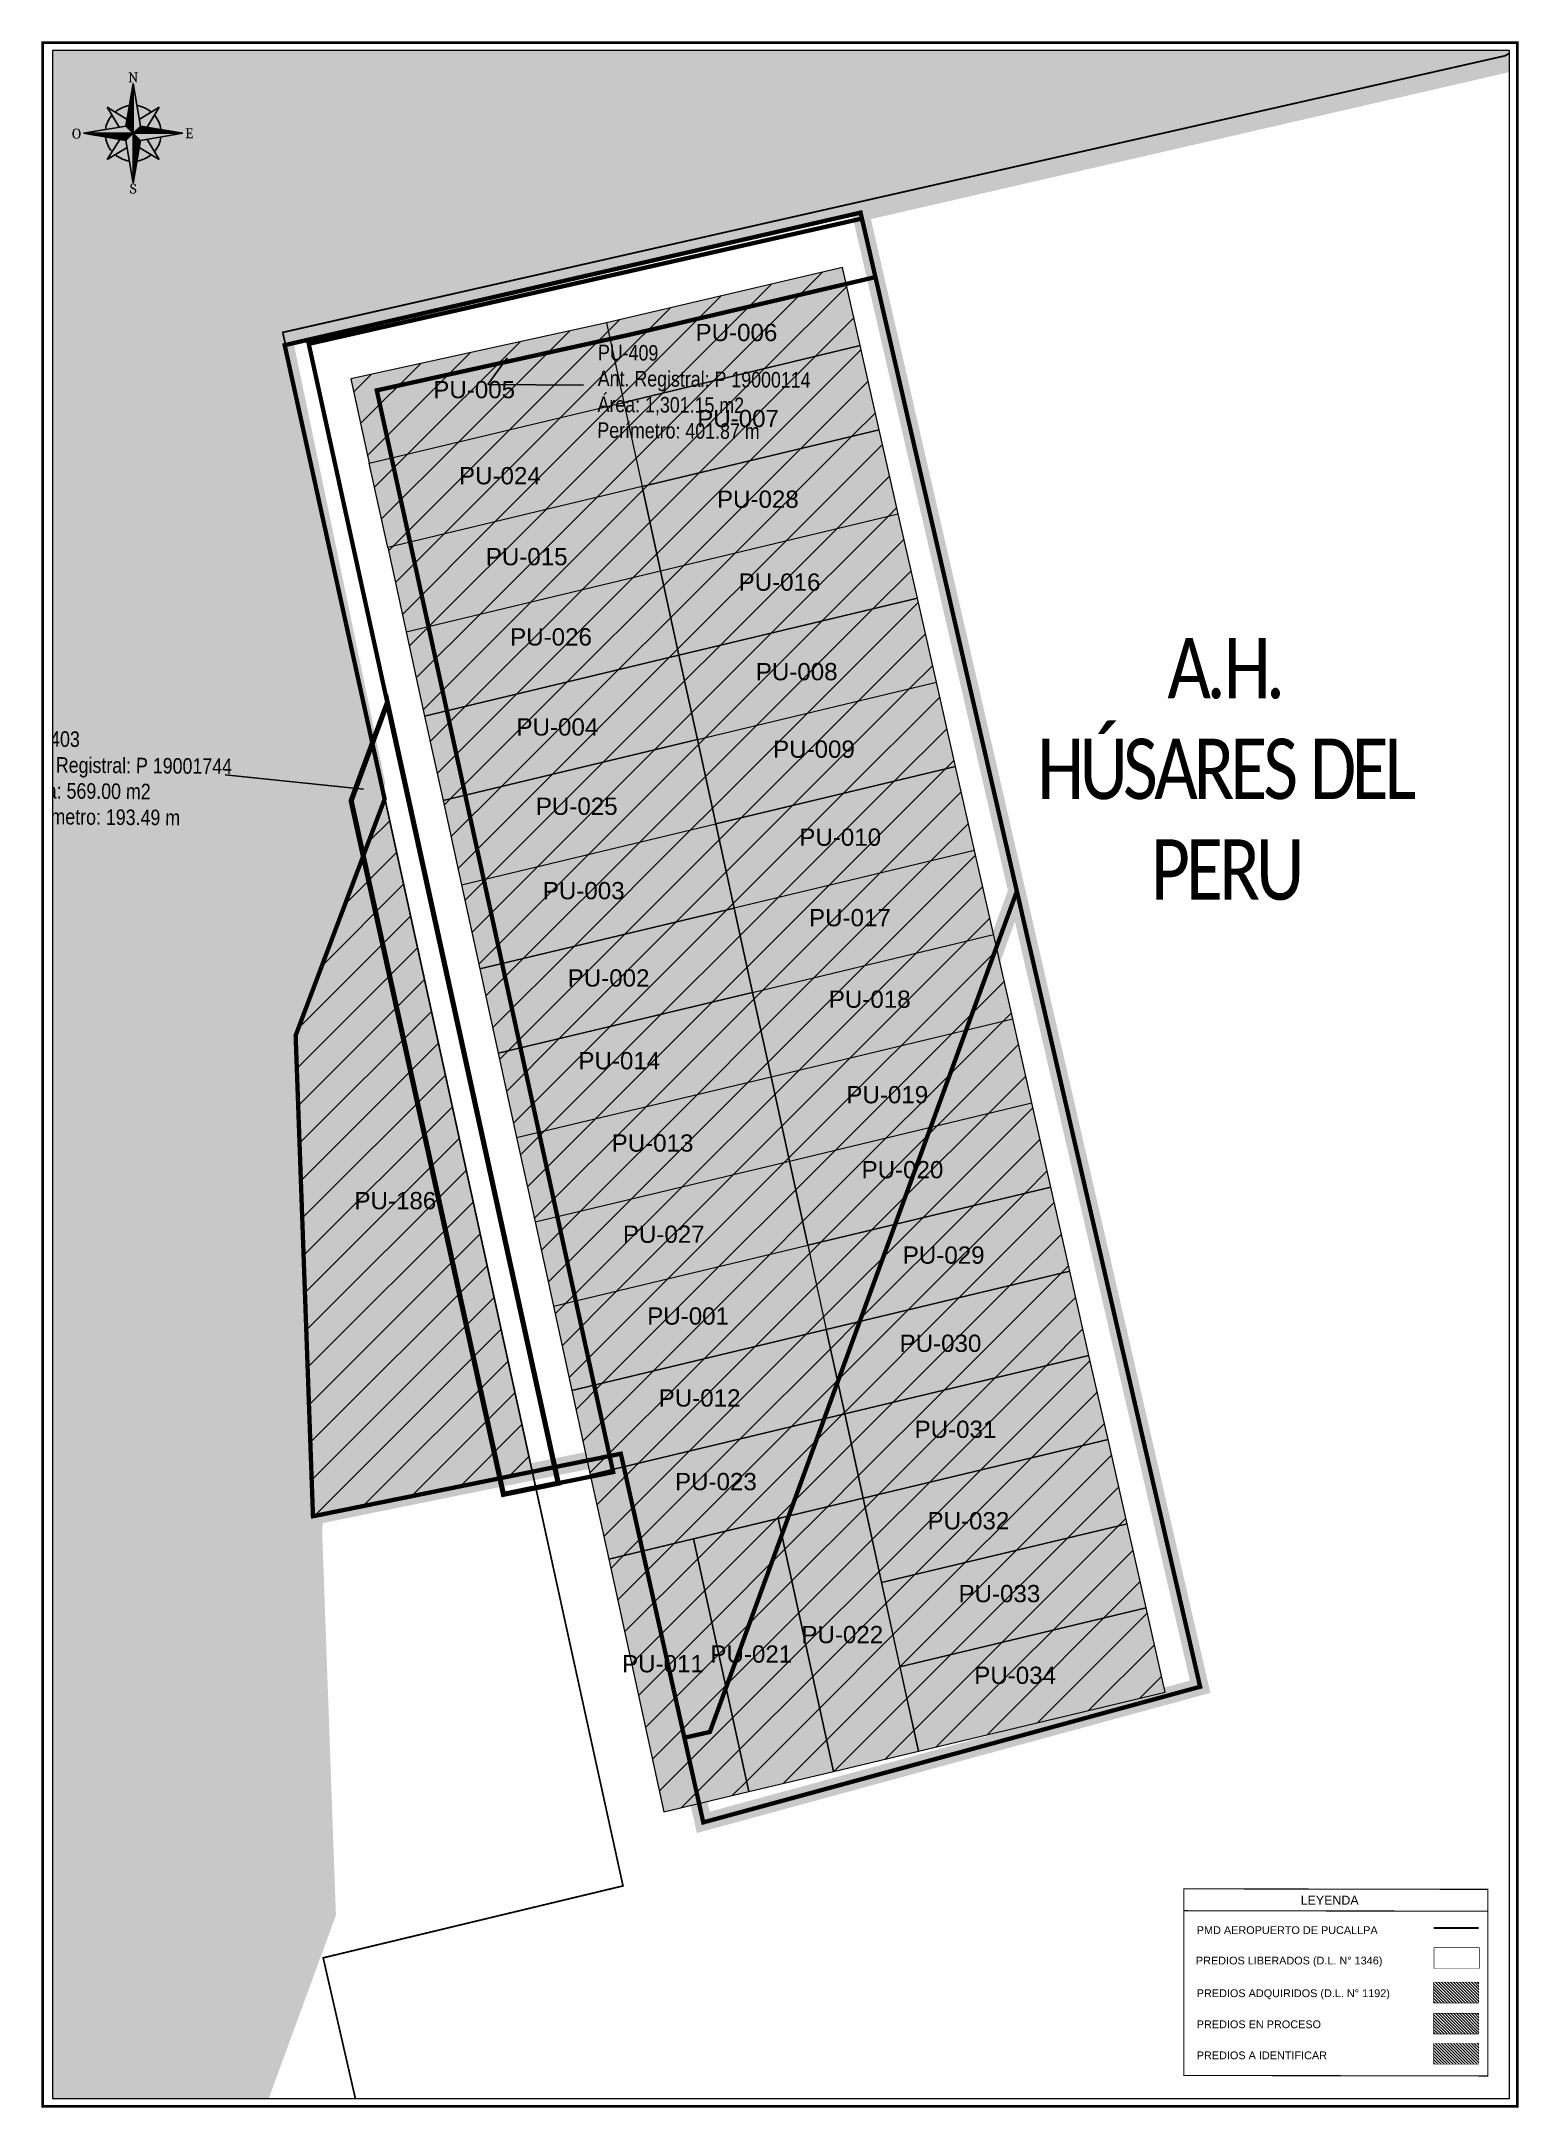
# Paper-space layout 'HUSARES DEL PERU' of a CAD drawing. Header units: metres. Extents: x -84 to 486, y -119 to 679.
# The model-space entities are those that its viewports show. They can reach past a viewport. Long polylines and large blocks are cut down to what shows.
import ezdxf
from ezdxf.enums import TextEntityAlignment as Align

# ---------------------------------------------------------------- set-up
doc = ezdxf.new("R2010")
doc.units = ezdxf.units.M
doc.set_wipeout_variables(frame=1)
for name, pattern in [('ACAD_ISO04W100', [30, 24, -3, 0, -3]), ('DASHDOT', [1, 0.5, -0.25, 0, -0.25]), ('DASHED', [0.75, 0.5, -0.25])]:
    doc.linetypes.add(name, pattern=pattern)
doc.layers.get('0').update_dxf_attribs({"color": 130})
for name, color, linetype in [('0-poligonos', 7, 'DASHED'), ('3. HACHT_ADQUIRIDO', 3, 'Continuous'), ('CODIGO PREDIO', 5, 'Continuous'), ('COLINDANTES', 7, 'Continuous'), ('ENTREGADOS A OPAT', 130, 'Continuous'), ('LEYENDA', 7, 'Continuous'), ('LOTES_PREDIOS', 7, 'Continuous'), ('PMD-AEROPUERTO', 6, 'Continuous'), ('TEXTO ADD', 150, 'Continuous'), ('TRANSFERENCIAS', 240, 'Continuous'), ('Transferencias o Adquisiciones Nuevas', 1, 'Continuous')]:
    doc.layers.add(name, color=color, linetype=linetype)
doc.layers.add('USOS', color=2, linetype='Continuous', lineweight=0)
doc.styles.add('arial', font='arial.ttf', dxfattribs={"height": 0.1})
doc.styles.add('Arial Narrow', font='ARIALN.TTF')
doc.styles.add('Cambria', font='Cambria.ttf')
doc.styles.get("Standard").update_dxf_attribs({"font": 'arial.ttf'})

psp = doc.layouts.new('HUSARES DEL PERU')

msp = doc.modelspace()

# ---------------------------------------------------------------- texts
at = {"layer": 'CODIGO PREDIO', "style": 'arial'}
for s, p in [('PU-006', (547126.76, 9073811.06)), ('PU-005', (547096.38, 9073804.44)), ('PU-007', (547126.95, 9073801.09)), ('PU-024', (547099.36, 9073794.46)), ('PU-028', (547129.24, 9073791.74)), ('PU-015', (547102.46, 9073785.08)), ('PU-016', (547131.75, 9073782.13)), ('PU-026', (547105.28, 9073775.78)), ('PU-008', (547133.74, 9073771.75)), ('PU-004', (547106.02, 9073765.34)), ('PU-009', (547135.74, 9073762.77)), ('PU-025', (547108.26, 9073756.15)), ('PU-010', (547138.78, 9073752.57)), ('PU-003', (547109.07, 9073746.37)), ('PU-017', (547139.9, 9073743.24)), ('PU-002', (547111.95, 9073736.25)), ('PU-018', (547142.2, 9073733.79)), ('PU-014', (547113.19, 9073726.66)), ('PU-019', (547144.23, 9073722.72)), ('PU-013', (547117.04, 9073717.12)), ('PU-020', (547145.99, 9073714.03)), ('PU-186', (547087.25, 9073710.44)), ('PU-027', (547118.34, 9073706.55)), ('PU-029', (547150.77, 9073704.13)), ('PU-001', (547121.16, 9073697.07)), ('PU-030', (547150.39, 9073693.91)), ('PU-012', (547122.49, 9073687.57)), ('PU-031', (547152.13, 9073683.94)), ('PU-023', (547124.38, 9073677.88)), ('PU-032', (547153.63, 9073673.34)), ('PU-033', (547157.22, 9073664.9)), ('PU-022', (547139.02, 9073660.15)), ('PU-021', (547128.48, 9073657.89)), ('PU-011', (547118.25, 9073656.77)), ('PU-034', (547159.04, 9073655.43))]:
    msp.add_text(s, height=2, dxfattribs=at).set_placement(p, align=Align.MIDDLE_CENTER)
at = {"layer": 'TEXTO ADD', "color": 7, "insert": (547183.38, 9073775.65), "char_height": 7, "width": 53.6684, "attachment_point": 2}
msp.add_mtext('\\pt0;{\\fCalibri|b0|i0|c0|p34;\\W0.8;\\T0.9;A.H. \\PHÚSARES DEL PERU}', dxfattribs=at)
at = {"layer": 'Transferencias o Adquisiciones Nuevas', "char_height": 1.8, "attachment_point": 1, "rotation": 359.5323, "style": 'Arial Narrow'}
for s, width, insert in [('PU-409\\PAnt. Registral: P 19000114\\PÁrea: 1,301.15 m2\\PPerímetro: 401.87 m', 30.1307, (547110.73, 9073809.65)), ('PU-403\\PAnt. Registral: P 19001744\\PÁrea: 569.00 m2\\PPerimetro: 193.49 m', 31.2366, (547043.72, 9073764.88))]:
    msp.add_mtext_dynamic_manual_height_columns(s, width=width, gutter_width=6.2, heights=[0], dxfattribs=dict(at, insert=insert))

# ---------------------------------------------------------------- blocks, each defined once
blk = doc.blocks.new('A$C4681129B')
at = {"color": 7}
for p, q in [((3.42, 4.35), (3.89, 7.08)), ((3.8, 6.6), (3.89, 6.68)), ((3.81, 6.64), (3.89, 6.71)), ((3.82, 6.68), (3.89, 6.75)), ((3.89, 6.64), (3.82, 6.71)), ((3.89, 6.61), (3.82, 6.68)), ((3.83, 6.77), (3.89, 6.82)), ((3.83, 6.73), (3.89, 6.79)), ((3.89, 6.72), (3.83, 6.77)), ((3.89, 6.68), (3.83, 6.74)), ((3.84, 6.81), (3.89, 6.86)), ((3.89, 6.79), (3.84, 6.83)), ((3.89, 6.75), (3.84, 6.8)), ((3.85, 6.86), (3.89, 6.89)), ((3.89, 6.82), (3.85, 6.86)), ((3.86, 6.94), (3.89, 6.97)), ((3.86, 6.9), (3.89, 6.93)), ((3.89, 6.9), (3.86, 6.92)), ((3.89, 6.86), (3.86, 6.89)), ((3.87, 6.99), (3.89, 7)), ((3.89, 6.97), (3.87, 6.98)), ((3.89, 6.93), (3.87, 6.95)), ((3.88, 7.03), (3.89, 7.04)), ((3.89, 7.04), (3.88, 7.04)), ((3.89, 7), (3.88, 7.01)), ((3.89, 7.08), (4.36, 4.35)), ((3.89, 7.08), (3.89, 0.68)), ((3.89, 7.07), (3.89, 7.08)), ((3.89, 7.07), (3.89, 7.07)), ((2.21, 5.56), (2.98, 4.27)), ((3.49, 4.78), (2.21, 5.56)), ((3.53, 5.03), (3.89, 5.39)), ((3.53, 4.99), (3.89, 5.35)), ((3.54, 5.08), (3.89, 5.42)), ((3.55, 5.12), (3.89, 5.46)), ((3.56, 5.21), (3.89, 5.53)), ((3.56, 5.16), (3.89, 5.49)), ((3.57, 5.25), (3.89, 5.57)), ((3.58, 5.29), (3.89, 5.6)), ((3.59, 5.38), (3.89, 5.67)), ((3.59, 5.34), (3.89, 5.64)), ((3.89, 5.06), (3.59, 5.36)), ((3.89, 5.03), (3.59, 5.33)), ((3.6, 5.42), (3.89, 5.71)), ((3.89, 5.14), (3.6, 5.42)), ((3.89, 5.1), (3.6, 5.39)), ((3.61, 5.47), (3.89, 5.74)), ((3.89, 5.21), (3.61, 5.48)), ((3.89, 5.17), (3.61, 5.45)), ((3.62, 5.55), (3.89, 5.82)), ((3.62, 5.51), (3.89, 5.78)), ((3.89, 5.28), (3.62, 5.54)), ((3.89, 5.24), (3.62, 5.51)), ((3.63, 5.6), (3.89, 5.85)), ((3.89, 5.35), (3.63, 5.6)), ((3.89, 5.31), (3.63, 5.57)), ((3.64, 5.64), (3.89, 5.89)), ((3.89, 5.42), (3.64, 5.67)), ((3.89, 5.39), (3.64, 5.64)), ((3.65, 5.73), (3.89, 5.96)), ((3.65, 5.68), (3.89, 5.92)), ((3.89, 5.49), (3.65, 5.73)), ((3.89, 5.46), (3.65, 5.7)), ((3.66, 5.77), (3.89, 6)), ((3.89, 5.53), (3.66, 5.76)), ((3.67, 5.81), (3.89, 6.03)), ((3.89, 5.6), (3.67, 5.82)), ((3.89, 5.57), (3.67, 5.79)), ((3.68, 5.9), (3.89, 6.1)), ((3.68, 5.86), (3.89, 6.07)), ((3.89, 5.67), (3.68, 5.88)), ((3.89, 5.64), (3.68, 5.85)), ((3.69, 5.94), (3.89, 6.14)), ((3.89, 5.75), (3.69, 5.94)), ((3.89, 5.71), (3.69, 5.91)), ((3.7, 5.99), (3.89, 6.18)), ((3.89, 5.82), (3.7, 6)), ((3.89, 5.78), (3.7, 5.97)), ((3.71, 6.07), (3.89, 6.25)), ((3.71, 6.03), (3.89, 6.21)), ((3.89, 5.89), (3.71, 6.06)), ((3.89, 5.85), (3.71, 6.03)), ((3.72, 6.12), (3.89, 6.28)), ((3.89, 5.96), (3.72, 6.13)), ((3.89, 5.93), (3.72, 6.09)), ((3.73, 6.16), (3.89, 6.32)), ((3.89, 6.03), (3.73, 6.19)), ((3.89, 6), (3.73, 6.16)), ((3.74, 6.25), (3.89, 6.39)), ((3.74, 6.2), (3.89, 6.36)), ((3.89, 6.1), (3.74, 6.25)), ((3.89, 6.07), (3.74, 6.22)), ((3.75, 6.29), (3.89, 6.43)), ((3.89, 6.14), (3.75, 6.28)), ((3.76, 6.34), (3.89, 6.46)), ((3.89, 6.21), (3.76, 6.34)), ((3.89, 6.18), (3.76, 6.31)), ((3.77, 6.42), (3.89, 6.54)), ((3.77, 6.38), (3.89, 6.5)), ((3.89, 6.28), (3.77, 6.4)), ((3.89, 6.25), (3.77, 6.37)), ((3.78, 6.47), (3.89, 6.57)), ((3.89, 6.36), (3.78, 6.46)), ((3.89, 6.32), (3.78, 6.43)), ((3.79, 6.51), (3.89, 6.61)), ((3.89, 6.43), (3.79, 6.52)), ((3.89, 6.39), (3.79, 6.49)), ((3.8, 6.55), (3.89, 6.64)), ((3.89, 6.5), (3.8, 6.59)), ((3.89, 6.46), (3.8, 6.55)), ((3.89, 6.57), (3.81, 6.65)), ((3.89, 6.54), (3.81, 6.62)), ((5.57, 5.56), (4.28, 4.78)), ((4.79, 4.27), (5.57, 5.56)), ((0.69, 3.88), (3.42, 4.35)), ((3.42, 4.38), (3.89, 4.85)), ((3.42, 4.34), (3.89, 4.81)), ((3.89, 3.91), (3.42, 4.38)), ((3.42, 3.41), (4.36, 4.35)), ((3.42, 4.35), (4.36, 3.41)), ((3.43, 4.43), (3.89, 4.88)), ((3.89, 3.99), (3.43, 4.44)), ((3.89, 3.95), (3.43, 4.41)), ((3.44, 4.47), (3.89, 4.92)), ((3.44, 4.33), (3.89, 4.77)), ((3.89, 4.06), (3.44, 4.5)), ((3.89, 4.02), (3.44, 4.47)), ((3.45, 4.56), (3.89, 4.99)), ((3.45, 4.51), (3.89, 4.95)), ((3.89, 4.13), (3.45, 4.56)), ((3.89, 4.09), (3.45, 4.53)), ((3.46, 4.6), (3.89, 5.03)), ((3.46, 4.31), (3.89, 4.74)), ((3.89, 4.2), (3.46, 4.62)), ((3.89, 4.17), (3.46, 4.59)), ((3.47, 4.69), (3.89, 5.1)), ((3.47, 4.64), (3.89, 5.06)), ((3.89, 4.27), (3.47, 4.69)), ((3.89, 4.24), (3.47, 4.66)), ((3.48, 4.73), (3.89, 5.13)), ((3.89, 4.31), (3.48, 4.72)), ((3.48, 4.29), (3.89, 4.7)), ((3.49, 4.77), (3.89, 5.17)), ((3.89, 4.38), (3.49, 4.78)), ((3.89, 4.34), (3.49, 4.75)), ((3.49, 4.27), (3.89, 4.67)), ((3.5, 4.86), (3.89, 5.24)), ((3.5, 4.82), (3.89, 5.21)), ((3.89, 4.45), (3.5, 4.84)), ((3.89, 4.42), (3.5, 4.81)), ((3.51, 4.9), (3.89, 5.28)), ((3.89, 4.52), (3.51, 4.9)), ((3.89, 4.49), (3.51, 4.87)), ((3.51, 4.25), (3.89, 4.63)), ((3.52, 4.95), (3.89, 5.31)), ((3.89, 4.6), (3.52, 4.96)), ((3.89, 4.56), (3.52, 4.93)), ((3.89, 4.67), (3.53, 5.02)), ((3.89, 4.63), (3.53, 4.99)), ((3.53, 4.24), (3.89, 4.6)), ((3.89, 4.74), (3.54, 5.08)), ((3.89, 4.7), (3.54, 5.05)), ((3.89, 4.81), (3.55, 5.15)), ((3.89, 4.78), (3.55, 5.11)), ((3.55, 4.22), (3.89, 4.56)), ((3.89, 4.88), (3.56, 5.21)), ((3.89, 4.85), (3.56, 5.18)), ((3.89, 4.92), (3.57, 5.24)), ((3.57, 4.2), (3.89, 4.52)), ((3.89, 4.99), (3.58, 5.3)), ((3.89, 4.96), (3.58, 5.27)), ((3.58, 4.18), (3.89, 4.49)), ((3.6, 4.16), (3.89, 4.45)), ((3.62, 4.15), (3.89, 4.42)), ((3.64, 4.13), (3.89, 4.38)), ((3.65, 4.11), (3.89, 4.34)), ((3.67, 4.09), (3.89, 4.31)), ((3.69, 4.08), (3.89, 4.27)), ((3.71, 4.06), (3.89, 4.24)), ((3.73, 4.04), (3.89, 4.2)), ((3.74, 4.02), (3.89, 4.16)), ((3.76, 4), (3.89, 4.13)), ((3.78, 3.99), (3.89, 4.09)), ((3.8, 3.97), (3.89, 4.06)), ((3.82, 3.95), (3.89, 4.02)), ((3.89, 3.88), (4.36, 4.35)), ((3.92, 3.88), (4.39, 4.34)), ((3.96, 3.88), (4.42, 4.34)), ((4, 3.88), (4.45, 4.33)), ((4.14, 3.88), (4.01, 4)), ((4.03, 3.88), (4.48, 4.33)), ((4.17, 3.88), (4.03, 4.02)), ((4.21, 3.88), (4.05, 4.04)), ((4.07, 3.88), (4.51, 4.32)), ((4.25, 3.88), (4.07, 4.06)), ((4.28, 3.88), (4.09, 4.08)), ((4.1, 3.88), (4.54, 4.32)), ((4.32, 3.88), (4.1, 4.09)), ((4.35, 3.88), (4.12, 4.11)), ((4.14, 3.88), (4.57, 4.31)), ((4.39, 3.88), (4.14, 4.13)), ((4.43, 3.88), (4.16, 4.15)), ((4.46, 3.88), (4.17, 4.17)), ((4.18, 3.88), (4.6, 4.31)), ((4.5, 3.88), (4.19, 4.18)), ((4.21, 3.88), (4.64, 4.3)), ((4.53, 3.88), (4.21, 4.2)), ((4.57, 3.88), (4.23, 4.22)), ((4.25, 3.88), (4.67, 4.3)), ((4.61, 3.88), (4.25, 4.24)), ((4.64, 3.88), (4.26, 4.26)), ((4.28, 3.88), (4.7, 4.29)), ((4.68, 3.88), (4.28, 4.27)), ((4.71, 3.88), (4.3, 4.29)), ((4.75, 3.88), (4.32, 4.31)), ((4.32, 3.88), (4.73, 4.29)), ((4.79, 3.88), (4.34, 4.33)), ((4.82, 3.88), (4.35, 4.35)), ((4.36, 4.35), (7.09, 3.88)), ((4.36, 3.88), (4.76, 4.28)), ((4.86, 3.88), (4.39, 4.34)), ((4.39, 3.88), (4.79, 4.27)), ((4.43, 3.88), (4.82, 4.27)), ((4.89, 3.88), (4.44, 4.34)), ((4.46, 3.88), (4.85, 4.26)), ((4.93, 3.88), (4.48, 4.33)), ((4.5, 3.88), (4.88, 4.26)), ((4.96, 3.88), (4.52, 4.32)), ((4.54, 3.88), (4.91, 4.25)), ((5, 3.88), (4.57, 4.31)), ((4.57, 3.88), (4.94, 4.25)), ((5.04, 3.88), (4.61, 4.31)), ((4.61, 3.88), (4.97, 4.24)), ((4.64, 3.88), (5, 4.24)), ((5.07, 3.88), (4.65, 4.3)), ((4.68, 3.88), (5.03, 4.23)), ((5.11, 3.88), (4.7, 4.29)), ((4.72, 3.88), (5.06, 4.23)), ((5.14, 3.88), (4.74, 4.28)), ((4.75, 3.88), (5.09, 4.22)), ((5.18, 3.88), (4.78, 4.28)), ((4.79, 3.88), (5.13, 4.22)), ((4.82, 3.88), (5.16, 4.21)), ((5.22, 3.88), (4.83, 4.27)), ((4.86, 3.88), (5.19, 4.21)), ((5.25, 3.88), (4.87, 4.26)), ((4.89, 3.88), (5.22, 4.2)), ((5.29, 3.88), (4.91, 4.25)), ((4.93, 3.88), (5.25, 4.2)), ((5.32, 3.88), (4.96, 4.25)), ((4.97, 3.88), (5.28, 4.19)), ((5.36, 3.88), (5, 4.24)), ((5, 3.88), (5.31, 4.18)), ((5.4, 3.88), (5.04, 4.23)), ((5.04, 3.88), (5.34, 4.18)), ((5.07, 3.88), (5.37, 4.17)), ((5.43, 3.88), (5.09, 4.22)), ((5.11, 3.88), (5.4, 4.17)), ((5.47, 3.88), (5.13, 4.22)), ((5.15, 3.88), (5.43, 4.16)), ((5.5, 3.88), (5.17, 4.21)), ((5.18, 3.88), (5.46, 4.16)), ((5.54, 3.88), (5.22, 4.2)), ((5.22, 3.88), (5.49, 4.15)), ((5.25, 3.88), (5.52, 4.15)), ((5.58, 3.88), (5.26, 4.19)), ((5.29, 3.88), (5.55, 4.14)), ((5.61, 3.88), (5.3, 4.19)), ((5.33, 3.88), (5.58, 4.14)), ((5.65, 3.88), (5.35, 4.18)), ((5.36, 3.88), (5.62, 4.13)), ((5.68, 3.88), (5.39, 4.17)), ((5.4, 3.88), (5.65, 4.13)), ((5.72, 3.88), (5.43, 4.16)), ((5.43, 3.88), (5.68, 4.12)), ((5.47, 3.88), (5.71, 4.12)), ((5.76, 3.88), (5.48, 4.16)), ((5.51, 3.88), (5.74, 4.11)), ((5.79, 3.88), (5.52, 4.15)), ((5.54, 3.88), (5.77, 4.11)), ((5.83, 3.88), (5.56, 4.14)), ((5.58, 3.88), (5.8, 4.1)), ((5.86, 3.88), (5.61, 4.13)), ((5.61, 3.88), (5.83, 4.1)), ((5.9, 3.88), (5.65, 4.13)), ((5.65, 3.88), (5.86, 4.09)), ((5.93, 3.88), (5.69, 4.12)), ((5.69, 3.88), (5.89, 4.08)), ((5.72, 3.88), (5.92, 4.08)), ((5.97, 3.88), (5.74, 4.11)), ((5.76, 3.88), (5.95, 4.07)), ((6.01, 3.88), (5.78, 4.1)), ((5.79, 3.88), (5.98, 4.07)), ((6.04, 3.88), (5.82, 4.1)), ((5.83, 3.88), (6.01, 4.06)), ((5.86, 3.88), (6.04, 4.06)), ((6.08, 3.88), (5.87, 4.09)), ((5.9, 3.88), (6.08, 4.05)), ((6.11, 3.88), (5.91, 4.08)), ((5.94, 3.88), (6.11, 4.05)), ((6.15, 3.88), (5.95, 4.07)), ((5.97, 3.88), (6.14, 4.04)), ((6.19, 3.88), (6, 4.07)), ((6.01, 3.88), (6.17, 4.04)), ((6.22, 3.88), (6.04, 4.06)), ((6.04, 3.88), (6.2, 4.03)), ((6.08, 3.88), (6.23, 4.03)), ((6.26, 3.88), (6.09, 4.05)), ((6.12, 3.88), (6.26, 4.02)), ((6.29, 3.88), (6.13, 4.04)), ((6.15, 3.88), (6.29, 4.02)), ((6.33, 3.88), (6.17, 4.04)), ((6.19, 3.88), (6.32, 4.01)), ((6.37, 3.88), (6.22, 4.03)), ((6.22, 3.88), (6.35, 4.01)), ((6.4, 3.88), (6.26, 4.02)), ((6.26, 3.88), (6.38, 4)), ((6.44, 3.88), (6.3, 4.01)), ((6.3, 3.88), (6.41, 3.99)), ((6.47, 3.88), (6.35, 4.01)), ((6.51, 3.88), (6.39, 4)), ((3.42, 3.41), (0.69, 3.88)), ((0.69, 3.88), (7.09, 3.88)), ((0.69, 3.88), (0.69, 3.88)), ((0.69, 3.88), (0.69, 3.88)), ((0.72, 3.87), (0.73, 3.88)), ((0.73, 3.87), (0.73, 3.88)), ((0.75, 3.87), (0.76, 3.88)), ((0.78, 3.86), (0.76, 3.88)), ((0.78, 3.86), (0.8, 3.88)), ((0.82, 3.86), (0.8, 3.88)), ((0.81, 3.86), (0.84, 3.88)), ((0.86, 3.85), (0.83, 3.88)), ((0.84, 3.85), (0.87, 3.88)), ((0.91, 3.84), (0.87, 3.88)), ((0.88, 3.85), (0.91, 3.88)), ((0.91, 3.84), (0.94, 3.88)), ((0.95, 3.83), (0.91, 3.88)), ((0.94, 3.84), (0.98, 3.88)), ((0.99, 3.83), (0.94, 3.88)), ((0.97, 3.83), (1.02, 3.88)), ((1.04, 3.82), (0.98, 3.88)), ((1, 3.82), (1.05, 3.88)), ((1.08, 3.81), (1.01, 3.88)), ((1.03, 3.82), (1.09, 3.88)), ((1.12, 3.8), (1.05, 3.88)), ((1.06, 3.81), (1.12, 3.88)), ((1.09, 3.81), (1.16, 3.88)), ((1.17, 3.8), (1.09, 3.88)), ((1.12, 3.8), (1.19, 3.88)), ((1.21, 3.79), (1.12, 3.88)), ((1.15, 3.8), (1.23, 3.88)), ((1.26, 3.78), (1.16, 3.88)), ((1.18, 3.79), (1.27, 3.88)), ((1.3, 3.77), (1.19, 3.88)), ((1.21, 3.79), (1.3, 3.88)), ((1.34, 3.77), (1.23, 3.88)), ((1.24, 3.78), (1.34, 3.88)), ((1.27, 3.78), (1.37, 3.88)), ((1.39, 3.76), (1.27, 3.88)), ((1.3, 3.77), (1.41, 3.88)), ((1.43, 3.75), (1.3, 3.88)), ((1.33, 3.77), (1.45, 3.88)), ((1.47, 3.74), (1.34, 3.88)), ((1.37, 3.76), (1.48, 3.88)), ((1.52, 3.74), (1.37, 3.88)), ((1.4, 3.76), (1.52, 3.88)), ((1.56, 3.73), (1.41, 3.88)), ((1.43, 3.75), (1.55, 3.88)), ((1.6, 3.72), (1.44, 3.88)), ((1.46, 3.75), (1.59, 3.88)), ((1.65, 3.71), (1.48, 3.88)), ((1.49, 3.74), (1.63, 3.88)), ((1.52, 3.73), (1.66, 3.88)), ((1.69, 3.71), (1.52, 3.88)), ((1.55, 3.73), (1.7, 3.88)), ((1.73, 3.7), (1.55, 3.88)), ((1.58, 3.72), (1.73, 3.88)), ((1.78, 3.69), (1.59, 3.88)), ((1.61, 3.72), (1.77, 3.88)), ((1.82, 3.68), (1.62, 3.88)), ((1.64, 3.71), (1.81, 3.88)), ((1.86, 3.68), (1.66, 3.88)), ((1.67, 3.71), (1.84, 3.88)), ((1.7, 3.7), (1.88, 3.88)), ((1.91, 3.67), (1.7, 3.88)), ((1.73, 3.7), (1.91, 3.88)), ((1.95, 3.66), (1.73, 3.88)), ((1.76, 3.69), (1.95, 3.88)), ((1.99, 3.65), (1.77, 3.88)), ((1.79, 3.69), (1.99, 3.88)), ((2.04, 3.65), (1.8, 3.88)), ((1.82, 3.68), (2.02, 3.88)), ((2.08, 3.64), (1.84, 3.88)), ((1.86, 3.68), (2.06, 3.88)), ((2.12, 3.63), (1.88, 3.88)), ((1.89, 3.67), (2.09, 3.88)), ((2.17, 3.62), (1.91, 3.88)), ((1.92, 3.67), (2.13, 3.88)), ((1.95, 3.66), (2.16, 3.88)), ((2.21, 3.62), (1.95, 3.88)), ((1.98, 3.66), (2.2, 3.88)), ((2.25, 3.61), (1.98, 3.88)), ((2.01, 3.65), (2.24, 3.88)), ((2.3, 3.6), (2.02, 3.88)), ((2.04, 3.65), (2.27, 3.88)), ((2.34, 3.59), (2.06, 3.88)), ((2.07, 3.64), (2.31, 3.88)), ((2.38, 3.59), (2.09, 3.88)), ((2.1, 3.63), (2.34, 3.88)), ((2.13, 3.63), (2.38, 3.88)), ((2.43, 3.58), (2.13, 3.88)), ((2.16, 3.62), (2.42, 3.88)), ((2.47, 3.57), (2.16, 3.88)), ((2.19, 3.62), (2.45, 3.88)), ((2.51, 3.56), (2.2, 3.88)), ((3.02, 3.48), (2.21, 2.2)), ((2.21, 2.2), (3.49, 2.97)), ((2.22, 3.61), (2.49, 3.88)), ((2.56, 3.56), (2.23, 3.88)), ((2.25, 3.61), (2.52, 3.88)), ((2.6, 3.55), (2.27, 3.88)), ((2.28, 3.6), (2.56, 3.88)), ((2.64, 3.54), (2.31, 3.88)), ((2.32, 3.6), (2.6, 3.88)), ((2.69, 3.53), (2.34, 3.88)), ((2.35, 3.59), (2.63, 3.88)), ((2.38, 3.59), (2.67, 3.88)), ((2.73, 3.53), (2.38, 3.88)), ((2.41, 3.58), (2.7, 3.88)), ((2.77, 3.52), (2.41, 3.88)), ((2.44, 3.58), (2.74, 3.88)), ((2.82, 3.51), (2.45, 3.88)), ((2.47, 3.57), (2.78, 3.88)), ((2.86, 3.5), (2.49, 3.88)), ((2.5, 3.57), (2.81, 3.88)), ((2.9, 3.5), (2.52, 3.88)), ((2.53, 3.56), (2.85, 3.88)), ((2.56, 3.56), (2.88, 3.88)), ((2.95, 3.49), (2.56, 3.88)), ((2.59, 3.55), (2.92, 3.88)), ((2.99, 3.48), (2.59, 3.88)), ((2.62, 3.54), (2.96, 3.88)), ((3.03, 3.47), (2.63, 3.88)), ((2.65, 3.54), (2.99, 3.88)), ((3.08, 3.47), (2.67, 3.88)), ((2.68, 3.53), (3.03, 3.88)), ((3.12, 3.46), (2.7, 3.88)), ((2.71, 3.53), (3.06, 3.88)), ((2.74, 3.52), (3.1, 3.88)), ((3.17, 3.45), (2.74, 3.88)), ((2.77, 3.52), (3.13, 3.88)), ((3.21, 3.44), (2.77, 3.88)), ((2.81, 3.51), (3.17, 3.88)), ((3.25, 3.44), (2.81, 3.88)), ((2.84, 3.51), (3.21, 3.88)), ((3.3, 3.43), (2.85, 3.88)), ((2.87, 3.5), (3.24, 3.88)), ((3.34, 3.42), (2.88, 3.88)), ((2.9, 3.5), (3.28, 3.88)), ((3.38, 3.41), (2.92, 3.88)), ((2.93, 3.49), (3.31, 3.88)), ((3.42, 3.41), (2.95, 3.88)), ((2.96, 3.49), (3.35, 3.88)), ((2.99, 3.48), (3.39, 3.88)), ((3.44, 3.43), (2.99, 3.88)), ((3.02, 3.48), (3.42, 3.88)), ((3.46, 3.45), (3.03, 3.88)), ((3.05, 3.47), (3.46, 3.88)), ((3.47, 3.46), (3.06, 3.88)), ((3.08, 3.47), (3.49, 3.88)), ((3.49, 3.48), (3.1, 3.88)), ((3.11, 3.46), (3.53, 3.88)), ((3.51, 3.5), (3.13, 3.88)), ((3.14, 3.45), (3.57, 3.88)), ((3.17, 3.45), (3.6, 3.88)), ((3.53, 3.52), (3.17, 3.88)), ((3.2, 3.44), (3.64, 3.88)), ((3.55, 3.54), (3.2, 3.88)), ((3.23, 3.44), (3.67, 3.88)), ((3.56, 3.55), (3.24, 3.88)), ((3.26, 3.43), (3.71, 3.88)), ((3.58, 3.57), (3.28, 3.88)), ((3.3, 3.43), (3.75, 3.88)), ((3.6, 3.59), (3.31, 3.88)), ((3.33, 3.42), (3.78, 3.88)), ((3.62, 3.61), (3.35, 3.88)), ((3.36, 3.42), (3.82, 3.88)), ((3.64, 3.63), (3.38, 3.88)), ((3.39, 3.41), (3.85, 3.88)), ((3.65, 3.64), (3.42, 3.88)), ((3.89, 0.68), (3.42, 3.41)), ((3.67, 3.66), (3.46, 3.88)), ((3.69, 3.68), (3.49, 3.88)), ((3.71, 3.7), (3.53, 3.88)), ((3.73, 3.72), (3.56, 3.88)), ((3.74, 3.73), (3.6, 3.88)), ((3.76, 3.75), (3.64, 3.88)), ((3.78, 3.77), (3.67, 3.88)), ((3.8, 3.79), (3.71, 3.88)), ((3.82, 3.81), (3.74, 3.88)), ((3.83, 3.82), (3.78, 3.88)), ((3.85, 3.84), (3.82, 3.88)), ((3.83, 3.93), (3.89, 3.98)), ((3.85, 3.91), (3.89, 3.95)), ((3.87, 3.86), (3.85, 3.88)), ((3.87, 3.9), (3.89, 3.91)), ((3.89, 3.88), (3.89, 3.88)), ((4.36, 3.41), (3.89, 3.88)), ((3.89, 3.88), (3.89, 3.88)), ((3.89, 3.84), (3.91, 3.86)), ((3.89, 3.81), (3.92, 3.84)), ((4.35, 3.38), (3.89, 3.84)), ((3.89, 3.77), (3.94, 3.82)), ((3.89, 3.73), (3.96, 3.81)), ((4.35, 3.35), (3.89, 3.81)), ((3.89, 3.7), (3.98, 3.79)), ((3.89, 3.66), (4, 3.77)), ((4.34, 3.32), (3.89, 3.77)), ((3.89, 3.63), (4.01, 3.75)), ((3.89, 3.59), (4.03, 3.73)), ((4.34, 3.28), (3.89, 3.73)), ((3.89, 3.55), (4.05, 3.72)), ((3.89, 3.52), (4.07, 3.7)), ((4.33, 3.25), (3.89, 3.7)), ((3.89, 3.48), (4.09, 3.68)), ((3.89, 3.45), (4.1, 3.66)), ((4.33, 3.22), (3.89, 3.66)), ((3.89, 3.41), (4.12, 3.64)), ((3.89, 3.37), (4.14, 3.63)), ((4.32, 3.19), (3.89, 3.63)), ((3.89, 3.34), (4.16, 3.61)), ((3.89, 3.3), (4.18, 3.59)), ((4.32, 3.16), (3.89, 3.59)), ((3.89, 3.27), (4.19, 3.57)), ((3.89, 3.23), (4.21, 3.55)), ((4.31, 3.13), (3.89, 3.55)), ((3.89, 3.19), (4.23, 3.54)), ((3.89, 3.16), (4.25, 3.52)), ((4.31, 3.1), (3.89, 3.52)), ((3.89, 3.12), (4.27, 3.5)), ((3.89, 3.09), (4.28, 3.48)), ((4.3, 3.07), (3.89, 3.48)), ((3.89, 3.05), (4.3, 3.46)), ((3.89, 3.01), (4.32, 3.45)), ((4.29, 3.04), (3.89, 3.45)), ((3.89, 2.98), (4.34, 3.43)), ((4.36, 3.41), (3.89, 0.68)), ((3.89, 2.94), (4.36, 3.41)), ((4.29, 3.01), (3.89, 3.41)), ((3.89, 2.91), (4.35, 3.37)), ((4.28, 2.98), (3.89, 3.37)), ((4.28, 2.95), (3.89, 3.34)), ((3.89, 2.87), (4.34, 3.33)), ((4.27, 2.92), (3.89, 3.3)), ((3.89, 2.84), (4.34, 3.28)), ((4.27, 2.89), (3.89, 3.27)), ((3.89, 2.8), (4.33, 3.24)), ((4.26, 2.86), (3.89, 3.23)), ((3.89, 2.76), (4.32, 3.2)), ((4.26, 2.83), (3.89, 3.2)), ((4.25, 2.79), (3.89, 3.16)), ((3.89, 2.73), (4.31, 3.15)), ((4.25, 2.76), (3.89, 3.12)), ((3.89, 2.69), (4.31, 3.11)), ((4.24, 2.73), (3.89, 3.09)), ((3.89, 2.66), (4.3, 3.07)), ((4.24, 2.7), (3.89, 3.05)), ((3.89, 2.62), (4.29, 3.02)), ((4.23, 2.67), (3.89, 3.02)), ((3.89, 2.58), (4.28, 2.98)), ((4.23, 2.64), (3.89, 2.98)), ((3.89, 2.55), (4.28, 2.94)), ((4.22, 2.61), (3.89, 2.94)), ((4.22, 2.58), (3.89, 2.91)), ((3.89, 2.51), (4.27, 2.89)), ((4.21, 2.55), (3.89, 2.87)), ((3.89, 2.48), (4.26, 2.85)), ((4.21, 2.52), (3.89, 2.84)), ((3.89, 2.44), (4.25, 2.81)), ((4.2, 2.49), (3.89, 2.8)), ((3.89, 2.4), (4.25, 2.76)), ((4.19, 2.46), (3.89, 2.76)), ((4.19, 2.43), (3.89, 2.73)), ((3.89, 2.37), (4.24, 2.72)), ((4.18, 2.4), (3.89, 2.69)), ((3.89, 2.33), (4.23, 2.68)), ((3.92, 3.88), (3.91, 3.9)), ((3.96, 3.88), (3.92, 3.91)), ((4, 3.88), (3.94, 3.93)), ((4.03, 3.88), (3.96, 3.95)), ((4.07, 3.88), (3.98, 3.97)), ((4.1, 3.88), (4, 3.99)), ((4.28, 2.97), (5.57, 2.2)), ((7.09, 3.88), (4.36, 3.41)), ((5.57, 2.2), (4.79, 3.48)), ((6.33, 3.88), (6.44, 3.99)), ((6.37, 3.88), (6.47, 3.98)), ((6.4, 3.88), (6.5, 3.98)), ((6.55, 3.88), (6.43, 3.99)), ((6.44, 3.88), (6.53, 3.97)), ((6.58, 3.88), (6.48, 3.98)), ((6.48, 3.88), (6.57, 3.97)), ((6.51, 3.88), (6.6, 3.96)), ((6.62, 3.88), (6.52, 3.98)), ((6.55, 3.88), (6.63, 3.96)), ((6.65, 3.88), (6.56, 3.97)), ((6.58, 3.88), (6.66, 3.95)), ((6.69, 3.88), (6.61, 3.96)), ((6.62, 3.88), (6.69, 3.95)), ((6.73, 3.88), (6.65, 3.95)), ((6.65, 3.88), (6.72, 3.94)), ((6.76, 3.88), (6.69, 3.95)), ((6.69, 3.88), (6.75, 3.94)), ((6.73, 3.88), (6.78, 3.93)), ((6.8, 3.88), (6.74, 3.94)), ((6.76, 3.88), (6.81, 3.93)), ((6.83, 3.88), (6.78, 3.93)), ((6.8, 3.88), (6.84, 3.92)), ((6.87, 3.88), (6.82, 3.92)), ((6.83, 3.88), (6.87, 3.92)), ((6.9, 3.88), (6.87, 3.92)), ((6.87, 3.88), (6.9, 3.91)), ((6.94, 3.88), (6.91, 3.91)), ((6.91, 3.88), (6.93, 3.9)), ((6.94, 3.88), (6.96, 3.9)), ((6.98, 3.88), (6.95, 3.9)), ((6.98, 3.88), (6.99, 3.89)), ((7.01, 3.88), (7, 3.89)), ((7.01, 3.88), (7.02, 3.89)), ((7.05, 3.88), (7.04, 3.89)), ((7.05, 3.88), (7.06, 3.88)), ((7.08, 3.88), (7.08, 3.88)), ((7.09, 3.88), (7.09, 3.88)), ((4.18, 2.37), (3.89, 2.66)), ((3.89, 2.3), (4.22, 2.63)), ((4.17, 2.33), (3.89, 2.62)), ((3.89, 2.26), (4.22, 2.59)), ((4.17, 2.3), (3.89, 2.58)), ((3.89, 2.22), (4.21, 2.55)), ((4.16, 2.27), (3.89, 2.55)), ((4.16, 2.24), (3.89, 2.51)), ((3.89, 2.19), (4.2, 2.5)), ((4.15, 2.21), (3.89, 2.48)), ((3.89, 2.15), (4.2, 2.46)), ((4.15, 2.18), (3.89, 2.44)), ((3.89, 2.12), (4.19, 2.42)), ((4.14, 2.15), (3.89, 2.41)), ((3.89, 2.08), (4.18, 2.37)), ((4.14, 2.12), (3.89, 2.37)), ((3.89, 2.04), (4.17, 2.33)), ((4.13, 2.09), (3.89, 2.33)), ((4.13, 2.06), (3.89, 2.3)), ((3.89, 2.01), (4.16, 2.29)), ((4.12, 2.03), (3.89, 2.26)), ((3.89, 1.97), (4.16, 2.24)), ((4.12, 2), (3.89, 2.23)), ((3.89, 1.94), (4.15, 2.2)), ((4.11, 1.97), (3.89, 2.19)), ((3.89, 1.9), (4.14, 2.16)), ((4.1, 1.94), (3.89, 2.15)), ((4.1, 1.91), (3.89, 2.12)), ((3.89, 1.87), (4.14, 2.11)), ((4.09, 1.88), (3.89, 2.08)), ((3.89, 1.83), (4.13, 2.07)), ((4.09, 1.84), (3.89, 2.05)), ((3.89, 1.79), (4.12, 2.03)), ((4.08, 1.81), (3.89, 2.01)), ((3.89, 1.76), (4.11, 1.98)), ((4.08, 1.78), (3.89, 1.97)), ((3.89, 1.72), (4.11, 1.94)), ((4.07, 1.75), (3.89, 1.94)), ((3.89, 1.69), (4.1, 1.9)), ((4.07, 1.72), (3.89, 1.9)), ((4.06, 1.69), (3.89, 1.87)), ((3.89, 1.65), (4.09, 1.85)), ((4.06, 1.66), (3.89, 1.83)), ((3.89, 1.61), (4.08, 1.81)), ((4.05, 1.63), (3.89, 1.79)), ((3.89, 1.58), (4.08, 1.77)), ((4.05, 1.6), (3.89, 1.76)), ((3.89, 1.54), (4.07, 1.72)), ((4.04, 1.57), (3.89, 1.72)), ((4.04, 1.54), (3.89, 1.69)), ((3.89, 1.51), (4.06, 1.68)), ((4.03, 1.51), (3.89, 1.65)), ((3.89, 1.47), (4.05, 1.64)), ((4.03, 1.48), (3.89, 1.61)), ((3.89, 1.43), (4.05, 1.59)), ((4.02, 1.45), (3.89, 1.58)), ((3.89, 1.4), (4.04, 1.55)), ((4.01, 1.42), (3.89, 1.54)), ((3.89, 1.36), (4.03, 1.51)), ((4.01, 1.39), (3.89, 1.51)), ((4, 1.35), (3.89, 1.47)), ((3.89, 1.33), (4.02, 1.46)), ((4, 1.32), (3.89, 1.44)), ((3.89, 1.29), (4.02, 1.42)), ((3.99, 1.29), (3.89, 1.4)), ((3.89, 1.25), (4.01, 1.37)), ((3.99, 1.26), (3.89, 1.36)), ((3.89, 1.22), (4, 1.33)), ((3.98, 1.23), (3.89, 1.33)), ((3.89, 1.18), (3.99, 1.29)), ((3.98, 1.2), (3.89, 1.29)), ((3.97, 1.17), (3.89, 1.26)), ((3.89, 1.15), (3.99, 1.24)), ((3.97, 1.14), (3.89, 1.22)), ((3.89, 1.11), (3.98, 1.2)), ((3.96, 1.11), (3.89, 1.18)), ((3.89, 1.08), (3.97, 1.16)), ((3.96, 1.08), (3.89, 1.15)), ((3.89, 1.04), (3.96, 1.11)), ((3.95, 1.05), (3.89, 1.11)), ((3.95, 1.02), (3.89, 1.08)), ((3.89, 1), (3.96, 1.07)), ((3.94, 0.99), (3.89, 1.04)), ((3.89, 0.97), (3.95, 1.03)), ((3.94, 0.96), (3.89, 1)), ((3.89, 0.93), (3.94, 0.98)), ((3.93, 0.93), (3.89, 0.97)), ((3.89, 0.9), (3.93, 0.94)), ((3.93, 0.89), (3.89, 0.93)), ((3.89, 0.86), (3.93, 0.9)), ((3.92, 0.86), (3.89, 0.9)), ((3.91, 0.83), (3.89, 0.86)), ((3.89, 0.82), (3.92, 0.85)), ((3.91, 0.8), (3.89, 0.82)), ((3.89, 0.79), (3.91, 0.81)), ((3.9, 0.77), (3.89, 0.79)), ((3.89, 0.75), (3.9, 0.77)), ((3.9, 0.74), (3.89, 0.75)), ((3.89, 0.72), (3.9, 0.72)), ((3.89, 0.71), (3.89, 0.72)), ((3.89, 0.68), (3.89, 0.68)), ((3.89, 0.68), (3.89, 0.68))]:
    blk.add_line(p, q, dxfattribs=at)
for start, end in [(97.8019, 130.4199), (49.5801, 82.1981), (139.5801, 172.1981), (7.8019, 40.4199), (187.8019, 220.8584), (319.5801, 352.1981), (229.5801, 262.1981), (277.8019, 310.4199)]:
    blk.add_arc((3.89, 3.88), 1.8, start, end, dxfattribs=at)
at = {"color": 7, "style": 'Cambria'}
for s, p in [('N', (3.89, 7.48)), ('O', (0.24, 3.86)), ('E', (7.49, 3.88)), ('S', (3.89, 0.32))]:
    blk.add_text(s, height=0.64, dxfattribs=at).set_placement(p, align=Align.MIDDLE)

# ---------------------------------------------------------------- hatches: boundary and pattern name
at = {"true_color": 0xbdeeff, "transparency": 33554559}
h = msp.add_hatch(color=254, dxfattribs=at)
h.dxf.hatch_style = 1
h.paths.add_polyline_path([(547349.3, 9074052.99), (547347.59, 9074107.75), (547335.9, 9074188.46), (547321.31, 9074245.17), (547392.34, 9074835.03), (547386.14, 9074925.07), (547416.57, 9075031.22), (547427.05, 9075045.78), (547416.93, 9075067.03), (547415.18, 9075076.21), (547429.51, 9075118.23), (547422.26, 9075124.53), (547421.14, 9075147.77), (547434.77, 9075162.43), (547439.89, 9075179.38), (547443.64, 9075197.78), (547462.71, 9075245.98), (547577.46, 9075370.75), (547399.73, 9075531.63), (547385.41, 9075513.8), (547357.77, 9075439.43), (547355.99, 9075440.1), (546239.78, 9072396.33), (546249.8, 9072358.35), (546734.39, 9072481.83), (546808.97, 9072697.79), (546816.43, 9072719.67), (546868.02, 9072857.11), (546870.42, 9072863.77), (547105.84, 9072927.93), (547071.26, 9073050.57), (547073.1, 9073080.4), (547077.07, 9073179.84), (547032.15, 9073499.03), (547079.36, 9073627.77), (547075.7, 9073729.58), (547086.01, 9073756.98), (547074.43, 9073809.59), (547233.46, 9073846.21), (547328.77, 9073908.99)])
at = {"layer": '3. HACHT_ADQUIRIDO', "lineweight": 0, "ltscale": 0.3}
h = msp.add_hatch(color=92, dxfattribs=at)
h.dxf.hatch_style = 1
h.paths.add_polyline_path([(547141.1, 9073809.54), (547139.04, 9073818.61), (547111.69, 9073812.19), (547113.7, 9073802.96)])
h = msp.add_hatch(color=92, dxfattribs=at)
h.dxf.hatch_style = 1
h.paths.add_polyline_path([(547111.69, 9073812.19), (547082.1, 9073805.68), (547084.23, 9073795.91), (547113.7, 9073802.96)])
h = msp.add_hatch(color=92, dxfattribs=at)
h.dxf.hatch_style = 1
h.paths.add_polyline_path([(547143.3, 9073799.79), (547141.1, 9073809.54), (547113.7, 9073802.96), (547115.83, 9073793.19)])
h = msp.add_hatch(color=92, dxfattribs=at)
h.dxf.hatch_style = 1
h.paths.add_polyline_path([(547113.7, 9073802.96), (547115.83, 9073793.19), (547086.37, 9073786.14), (547084.23, 9073795.91)])
h = msp.add_hatch(color=92, dxfattribs=at)
h.dxf.hatch_style = 1
h.paths.add_polyline_path([(547143.3, 9073799.79), (547115.83, 9073793.19), (547117.97, 9073783.42), (547145.51, 9073790.03)])
h = msp.add_hatch(color=92, dxfattribs=at)
h.dxf.hatch_style = 1
h.paths.add_polyline_path([(547115.83, 9073793.19), (547086.37, 9073786.14), (547088.5, 9073776.37), (547117.97, 9073783.42)])
h = msp.add_hatch(color=92, dxfattribs=at)
h.dxf.hatch_style = 1
h.paths.add_polyline_path([(547145.51, 9073790.03), (547117.97, 9073783.42), (547120.1, 9073773.65), (547147.72, 9073780.28)])
h = msp.add_hatch(color=92, dxfattribs=at)
h.dxf.hatch_style = 1
h.paths.add_polyline_path([(547117.97, 9073783.42), (547088.5, 9073776.37), (547090.63, 9073766.6), (547120.1, 9073773.65)])
h = msp.add_hatch(color=92, dxfattribs=at)
h.dxf.hatch_style = 1
h.paths.add_polyline_path([(547147.72, 9073780.28), (547120.1, 9073773.65), (547122.23, 9073763.88), (547149.93, 9073770.53)])
h = msp.add_hatch(color=92, dxfattribs=at)
h.dxf.hatch_style = 1
h.paths.add_polyline_path([(547120.1, 9073773.65), (547090.63, 9073766.6), (547092.77, 9073756.83), (547122.23, 9073763.88)])
h = msp.add_hatch(color=92, dxfattribs=at)
h.dxf.hatch_style = 1
h.paths.add_polyline_path([(547152.14, 9073760.77), (547149.93, 9073770.53), (547122.23, 9073763.88), (547124.37, 9073754.11)])
h = msp.add_hatch(color=92, dxfattribs=at)
h.dxf.hatch_style = 1
h.paths.add_polyline_path([(547122.23, 9073763.88), (547092.77, 9073756.83), (547094.9, 9073747.06), (547124.37, 9073754.11)])
h = msp.add_hatch(color=92, dxfattribs=at)
h.dxf.hatch_style = 1
h.paths.add_polyline_path([(547154.34, 9073751.02), (547152.14, 9073760.77), (547124.37, 9073754.11), (547126.5, 9073744.34)])
h = msp.add_hatch(color=92, dxfattribs=at)
h.dxf.hatch_style = 1
h.paths.add_polyline_path([(547086.03, 9073757.04), (547075.7, 9073729.58), (547077.71, 9073673.86), (547103.11, 9073679.02)])
h = msp.add_hatch(color=92, dxfattribs=at)
h.dxf.hatch_style = 1
h.paths.add_polyline_path([(547124.37, 9073754.11), (547094.9, 9073747.06), (547097.03, 9073737.29), (547126.5, 9073744.34)])
at = {"layer": '3. HACHT_ADQUIRIDO', "ltscale": 0.3}
h = msp.add_hatch(dxfattribs=at)
h.set_pattern_fill('ANSI31', color=92, scale=0.3)
h.paths.add_polyline_path([(547154.34, 9073751.02), (547126.5, 9073744.34), (547128.63, 9073734.57), (547156.55, 9073741.27)], flags=17)
h.paths.add_polyline_path([(547154.34, 9073751.02), (547126.5, 9073744.34), (547128.63, 9073734.57), (547156.55, 9073741.27)], flags=17)
at = {"layer": '3. HACHT_ADQUIRIDO', "lineweight": 0, "ltscale": 0.3}
h = msp.add_hatch(color=92, dxfattribs=at)
h.dxf.hatch_style = 1
h.paths.add_polyline_path([(547154.34, 9073751.02), (547126.5, 9073744.34), (547128.63, 9073734.57), (547156.55, 9073741.27)])
at = {"layer": '3. HACHT_ADQUIRIDO', "ltscale": 0.3}
h = msp.add_hatch(dxfattribs=at)
h.set_pattern_fill('ANSI31', color=92, scale=0.3)
h.paths.add_polyline_path([(547126.5, 9073744.34), (547097.03, 9073737.29), (547099.16, 9073727.52), (547128.63, 9073734.57)], flags=17)
h.paths.add_polyline_path([(547126.5, 9073744.34), (547097.03, 9073737.29), (547099.16, 9073727.52), (547128.63, 9073734.57)], flags=17)
at = {"layer": '3. HACHT_ADQUIRIDO', "lineweight": 0, "ltscale": 0.3}
h = msp.add_hatch(color=92, dxfattribs=at)
h.dxf.hatch_style = 1
h.paths.add_polyline_path([(547126.5, 9073744.34), (547097.03, 9073737.29), (547099.16, 9073727.52), (547128.63, 9073734.57)])
h = msp.add_hatch(color=92, dxfattribs=at)
h.dxf.hatch_style = 1
h.paths.add_polyline_path([(547156.55, 9073741.27), (547128.63, 9073734.57), (547130.77, 9073724.8), (547158.76, 9073731.51)])
h = msp.add_hatch(color=92, dxfattribs=at)
h.dxf.hatch_style = 1
h.paths.add_polyline_path([(547128.63, 9073734.57), (547099.16, 9073727.52), (547101.3, 9073717.75), (547130.77, 9073724.8)])
h = msp.add_hatch(color=92, dxfattribs=at)
h.dxf.hatch_style = 1
h.paths.add_polyline_path([(547158.76, 9073731.51), (547130.77, 9073724.8), (547132.9, 9073715.03), (547160.97, 9073721.76)])
h = msp.add_hatch(color=92, dxfattribs=at)
h.dxf.hatch_style = 1
h.paths.add_polyline_path([(547130.77, 9073724.8), (547101.3, 9073717.75), (547103.43, 9073707.98), (547132.9, 9073715.03)])
h = msp.add_hatch(color=92, dxfattribs=at)
h.dxf.hatch_style = 1
h.paths.add_polyline_path([(547160.97, 9073721.76), (547132.9, 9073715.03), (547135.03, 9073705.26), (547163.17, 9073712.01)])
h = msp.add_hatch(color=92, dxfattribs=at)
h.dxf.hatch_style = 1
h.paths.add_polyline_path([(547132.9, 9073715.03), (547103.43, 9073707.98), (547105.56, 9073698.21), (547135.03, 9073705.26)])
h = msp.add_hatch(color=92, dxfattribs=at)
h.dxf.hatch_style = 1
h.paths.add_polyline_path([(547165.38, 9073702.25), (547163.17, 9073712.01), (547135.03, 9073705.26), (547137.16, 9073695.49)])
h = msp.add_hatch(color=92, dxfattribs=at)
h.dxf.hatch_style = 1
h.paths.add_polyline_path([(547137.16, 9073695.49), (547135.03, 9073705.26), (547105.56, 9073698.21), (547107.7, 9073688.44)])
h = msp.add_hatch(dxfattribs=at)
h.set_pattern_fill('ANSI31', color=92, scale=0.3)
h.paths.add_polyline_path([(547165.38, 9073702.25), (547137.16, 9073695.49), (547139.3, 9073685.72), (547167.59, 9073692.5)], flags=0)
h.paths.add_polyline_path([(547165.38, 9073702.25), (547137.16, 9073695.49), (547139.3, 9073685.72), (547167.59, 9073692.5)], flags=17)
h.paths.add_polyline_path([(547165.38, 9073702.25), (547137.16, 9073695.49), (547139.3, 9073685.72), (547167.59, 9073692.5)], flags=17)
h = msp.add_hatch(color=92, dxfattribs=at)
h.dxf.hatch_style = 1
h.paths.add_polyline_path([(547165.38, 9073702.25), (547137.16, 9073695.49), (547139.3, 9073685.72), (547167.59, 9073692.5)])
h = msp.add_hatch(color=92, dxfattribs=at)
h.dxf.hatch_style = 1
h.paths.add_polyline_path([(547137.16, 9073695.49), (547107.7, 9073688.44), (547109.83, 9073678.67), (547139.3, 9073685.72)])
h = msp.add_hatch(color=92, dxfattribs=at)
h.dxf.hatch_style = 1
h.paths.add_polyline_path([(547167.59, 9073692.5), (547139.3, 9073685.72), (547141.43, 9073675.95), (547169.8, 9073682.75)])
h = msp.add_hatch(color=92, dxfattribs=at)
h.dxf.hatch_style = 1
h.paths.add_polyline_path([(547139.3, 9073685.72), (547109.83, 9073678.67), (547111.96, 9073668.9), (547141.43, 9073675.95)])
h = msp.add_hatch(color=92, dxfattribs=at)
h.dxf.hatch_style = 1
h.paths.add_polyline_path([(547172.01, 9073672.99), (547169.8, 9073682.75), (547141.43, 9073675.95), (547143.56, 9073666.18)])
h = msp.add_hatch(color=92, dxfattribs=at)
h.dxf.hatch_style = 1
h.paths.add_polyline_path([(547141.43, 9073675.95), (547131.61, 9073673.6), (547138.01, 9073644.29), (547147.83, 9073646.64)])
h = msp.add_hatch(color=92, dxfattribs=at)
h.dxf.hatch_style = 1
h.paths.add_polyline_path([(547131.61, 9073673.6), (547121.78, 9073671.25), (547128.18, 9073641.94), (547138.01, 9073644.29)])
h = msp.add_hatch(color=92, dxfattribs=at)
h.dxf.hatch_style = 1
h.paths.add_polyline_path([(547172.01, 9073672.99), (547143.56, 9073666.18), (547145.7, 9073656.41), (547174.21, 9073663.24)])
h = msp.add_hatch(color=92, dxfattribs=at)
h.dxf.hatch_style = 1
h.paths.add_polyline_path([(547121.78, 9073671.25), (547111.96, 9073668.9), (547118.36, 9073639.59), (547128.18, 9073641.94)])
h = msp.add_hatch(color=92, dxfattribs=at)
h.dxf.hatch_style = 1
h.paths.add_polyline_path([(547176.42, 9073653.49), (547174.21, 9073663.24), (547145.7, 9073656.41), (547147.83, 9073646.64)])
at = {"layer": 'ENTREGADOS A OPAT'}
h = msp.add_hatch(dxfattribs=at)
h.set_pattern_fill('ANSI31', color=256)
h.paths.add_polyline_path([(547141.1, 9073809.54), (547139.04, 9073818.61), (547111.69, 9073812.19), (547113.7, 9073802.96)])
h.paths.add_polyline_path([(547121.51, 9073809.51), (547132, 9073809.51), (547132, 9073812.58), (547121.51, 9073812.58)], flags=24)
h = msp.add_hatch(dxfattribs=at)
h.set_pattern_fill('ANSI31', color=256)
h.paths.add_polyline_path([(547111.69, 9073812.19), (547082.1, 9073805.68), (547084.23, 9073795.91), (547113.7, 9073802.96)])
h.paths.add_polyline_path([(547091.13, 9073802.89), (547101.62, 9073802.89), (547101.62, 9073805.96), (547091.13, 9073805.96)], flags=24)
h = msp.add_hatch(dxfattribs=at)
h.set_pattern_fill('ANSI31', color=256)
h.paths.add_polyline_path([(547124.37, 9073754.11), (547094.9, 9073747.06), (547097.03, 9073737.29), (547126.5, 9073744.34)])
h.paths.add_polyline_path([(547120.1, 9073773.65), (547090.63, 9073766.6), (547092.77, 9073756.83), (547122.23, 9073763.88)])
h.paths.add_polyline_path([(547103.82, 9073744.83), (547114.32, 9073744.83), (547114.32, 9073747.89), (547103.82, 9073747.89)], flags=24)
h.paths.add_polyline_path([(547100.77, 9073763.79), (547111.26, 9073763.79), (547111.26, 9073766.86), (547100.77, 9073766.86)], flags=24)
h.paths.add_polyline_path([(547100.04, 9073774.24), (547110.53, 9073774.24), (547110.53, 9073777.3), (547100.04, 9073777.3)], flags=9)
h.paths.add_polyline_path([(547097.21, 9073783.53), (547107.71, 9073783.53), (547107.71, 9073786.6), (547097.21, 9073786.6)], flags=9)
h.paths.add_polyline_path([(547126.51, 9073780.58), (547137, 9073780.58), (547137, 9073783.65), (547126.51, 9073783.65)], flags=9)
h.paths.add_polyline_path([(547123.99, 9073790.2), (547134.49, 9073790.2), (547134.49, 9073793.26), (547123.99, 9073793.26)], flags=9)
h.paths.add_polyline_path([(547121.51, 9073809.51), (547132, 9073809.51), (547132, 9073812.58), (547121.51, 9073812.58)], flags=9)
h.paths.add_polyline_path([(547091.13, 9073802.89), (547101.62, 9073802.89), (547101.62, 9073805.96), (547091.13, 9073805.96)], flags=9)
h.paths.add_polyline_path([(547121.7, 9073799.54), (547132.19, 9073799.54), (547132.19, 9073802.61), (547121.7, 9073802.61)], flags=9)
h.paths.add_polyline_path([(547094.3, 9073793.12), (547104.79, 9073793.12), (547104.79, 9073796.18), (547094.3, 9073796.18)], flags=9)
h = msp.add_hatch(dxfattribs=at)
h.set_pattern_fill('ANSI31', color=256)
h.paths.add_polyline_path([(547135.03, 9073705.26), (547105.56, 9073698.21), (547107.7, 9073688.44), (547137.16, 9073695.49)])
h.paths.add_polyline_path([(547115.91, 9073695.52), (547126.41, 9073695.52), (547126.41, 9073698.59), (547115.91, 9073698.59)], flags=24)
h.paths.add_polyline_path([(547100.04, 9073774.24), (547110.53, 9073774.24), (547110.53, 9073777.3), (547100.04, 9073777.3)], flags=9)
h.paths.add_polyline_path([(547130.49, 9073761.23), (547140.99, 9073761.23), (547140.99, 9073764.29), (547130.49, 9073764.29)], flags=9)
h.paths.add_polyline_path([(547136.96, 9073732.25), (547147.45, 9073732.25), (547147.45, 9073735.31), (547136.96, 9073735.31)], flags=9)
h.paths.add_polyline_path([(547138.99, 9073721.18), (547149.48, 9073721.18), (547149.48, 9073724.24), (547138.99, 9073724.24)], flags=9)
h.paths.add_polyline_path([(547097.21, 9073783.53), (547107.71, 9073783.53), (547107.71, 9073786.6), (547097.21, 9073786.6)], flags=9)
h.paths.add_polyline_path([(547106.7, 9073734.7), (547117.2, 9073734.7), (547117.2, 9073737.77), (547106.7, 9073737.77)], flags=9)
h.paths.add_polyline_path([(547103.01, 9073754.61), (547113.5, 9073754.61), (547113.5, 9073757.67), (547103.01, 9073757.67)], flags=9)
h.paths.add_polyline_path([(547103.82, 9073744.83), (547114.32, 9073744.83), (547114.32, 9073747.89), (547103.82, 9073747.89)], flags=9)
h.paths.add_polyline_path([(547100.77, 9073763.79), (547111.26, 9073763.79), (547111.26, 9073766.86), (547100.77, 9073766.86)], flags=9)
h.paths.add_polyline_path([(547134.65, 9073741.69), (547145.15, 9073741.69), (547145.15, 9073744.76), (547134.65, 9073744.76)], flags=9)
h.paths.add_polyline_path([(547126.51, 9073780.58), (547137, 9073780.58), (547137, 9073783.65), (547126.51, 9073783.65)], flags=9)
h.paths.add_polyline_path([(547123.99, 9073790.2), (547134.49, 9073790.2), (547134.49, 9073793.26), (547123.99, 9073793.26)], flags=9)
h.paths.add_polyline_path([(547128.49, 9073770.2), (547138.98, 9073770.2), (547138.98, 9073773.27), (547128.49, 9073773.27)], flags=9)
h.paths.add_polyline_path([(547121.51, 9073809.51), (547132, 9073809.51), (547132, 9073812.58), (547121.51, 9073812.58)], flags=9)
h.paths.add_polyline_path([(547091.13, 9073802.89), (547101.62, 9073802.89), (547101.62, 9073805.96), (547091.13, 9073805.96)], flags=9)
h.paths.add_polyline_path([(547121.7, 9073799.54), (547132.19, 9073799.54), (547132.19, 9073802.61), (547121.7, 9073802.61)], flags=9)
h.paths.add_polyline_path([(547133.53, 9073751.03), (547144.02, 9073751.03), (547144.02, 9073754.09), (547133.53, 9073754.09)], flags=9)
h.paths.add_polyline_path([(547094.3, 9073793.12), (547104.79, 9073793.12), (547104.79, 9073796.18), (547094.3, 9073796.18)], flags=9)
h = msp.add_hatch(dxfattribs=at)
h.set_pattern_fill('ANSI31', color=256)
h.paths.add_polyline_path([(547130.77, 9073724.8), (547101.3, 9073717.75), (547103.43, 9073707.98), (547132.9, 9073715.03)])
h.paths.add_polyline_path([(547111.79, 9073715.57), (547122.28, 9073715.57), (547122.28, 9073718.64), (547111.79, 9073718.64)], flags=24)
h.paths.add_polyline_path([(547100.04, 9073774.24), (547110.53, 9073774.24), (547110.53, 9073777.3), (547100.04, 9073777.3)], flags=9)
h.paths.add_polyline_path([(547097.21, 9073783.53), (547107.71, 9073783.53), (547107.71, 9073786.6), (547097.21, 9073786.6)], flags=9)
h.paths.add_polyline_path([(547126.51, 9073780.58), (547137, 9073780.58), (547137, 9073783.65), (547126.51, 9073783.65)], flags=9)
h.paths.add_polyline_path([(547123.99, 9073790.2), (547134.49, 9073790.2), (547134.49, 9073793.26), (547123.99, 9073793.26)], flags=9)
h.paths.add_polyline_path([(547121.51, 9073809.51), (547132, 9073809.51), (547132, 9073812.58), (547121.51, 9073812.58)], flags=9)
h.paths.add_polyline_path([(547091.13, 9073802.89), (547101.62, 9073802.89), (547101.62, 9073805.96), (547091.13, 9073805.96)], flags=9)
h.paths.add_polyline_path([(547121.7, 9073799.54), (547132.19, 9073799.54), (547132.19, 9073802.61), (547121.7, 9073802.61)], flags=9)
h.paths.add_polyline_path([(547094.3, 9073793.12), (547104.79, 9073793.12), (547104.79, 9073796.18), (547094.3, 9073796.18)], flags=9)
h = msp.add_hatch(dxfattribs=at)
h.set_pattern_fill('ANSI31', color=256)
h.paths.add_polyline_path([(547113.7, 9073802.96), (547086.82, 9073796.53), (547087.24, 9073794.58), (547088.95, 9073786.76), (547115.83, 9073793.19)])
h.paths.add_polyline_path([(547087.24, 9073794.58), (547086.82, 9073796.53), (547084.23, 9073795.91), (547086.37, 9073786.14), (547088.95, 9073786.76)])
h.paths.add_polyline_path([(547110.02, 9073797.38), (547135.72, 9073797.17), (547135.83, 9073810.4), (547110.13, 9073810.61)], flags=9)
h.paths.add_polyline_path([(547094.12, 9073792.92), (547104.61, 9073792.92), (547104.61, 9073795.98), (547094.12, 9073795.98)], flags=24)
h = msp.add_hatch(dxfattribs=at)
h.set_pattern_fill('ANSI31', color=256)
h.paths.add_polyline_path([(547141.1, 9073809.54), (547113.7, 9073802.96), (547115.83, 9073793.19), (547143.3, 9073799.79)])
h.paths.add_polyline_path([(547121.7, 9073799.54), (547132.19, 9073799.54), (547132.19, 9073802.61), (547121.7, 9073802.61)], flags=24)
h = msp.add_hatch(dxfattribs=at)
h.set_pattern_fill('ANSI31', color=256)
h.paths.add_polyline_path([(547115.83, 9073793.19), (547117.97, 9073783.42), (547145.51, 9073790.03), (547143.3, 9073799.79)])
h.paths.add_polyline_path([(547123.99, 9073790.2), (547134.49, 9073790.2), (547134.49, 9073793.26), (547123.99, 9073793.26)], flags=24)
h.paths.add_polyline_path([(547094.12, 9073792.92), (547104.61, 9073792.92), (547104.61, 9073795.98), (547094.12, 9073795.98)], flags=9)
h.paths.add_polyline_path([(547159.36, 9073738.51), (547206.74, 9073738.51), (547206.74, 9073780.9), (547159.36, 9073780.9)], flags=9)
h.paths.add_polyline_path([(547113.01, 9073655.23), (547123.5, 9073655.23), (547123.5, 9073658.29), (547113.01, 9073658.29)], flags=9)
h.paths.add_polyline_path([(547123.23, 9073656.34), (547133.73, 9073656.34), (547133.73, 9073659.4), (547123.23, 9073659.4)], flags=9)
h.paths.add_polyline_path([(547133.77, 9073658.61), (547144.27, 9073658.61), (547144.27, 9073661.67), (547133.77, 9073661.67)], flags=9)
h.paths.add_polyline_path([(547153.79, 9073653.88), (547164.29, 9073653.88), (547164.29, 9073656.95), (547153.79, 9073656.95)], flags=9)
h.paths.add_polyline_path([(547148.38, 9073671.79), (547158.88, 9073671.79), (547158.88, 9073674.86), (547148.38, 9073674.86)], flags=9)
h.paths.add_polyline_path([(547145.14, 9073692.37), (547155.64, 9073692.37), (547155.64, 9073695.43), (547145.14, 9073695.43)], flags=9)
h.paths.add_polyline_path([(547146.88, 9073682.39), (547157.38, 9073682.39), (547157.38, 9073685.45), (547146.88, 9073685.45)], flags=9)
h.paths.add_polyline_path([(547151.98, 9073663.36), (547162.47, 9073663.36), (547162.47, 9073666.42), (547151.98, 9073666.42)], flags=9)
h.paths.add_polyline_path([(547140.74, 9073712.48), (547151.24, 9073712.48), (547151.24, 9073715.55), (547140.74, 9073715.55)], flags=9)
h.paths.add_polyline_path([(547115.23, 9073560.47), (547275.07, 9073560.47), (547275.07, 9073585.29), (547115.23, 9073585.29)], flags=9)
h.paths.add_polyline_path([(547132.32, 9073537.58), (547258.45, 9073537.58), (547258.45, 9073561.99), (547132.32, 9073561.99)], flags=9)
h = msp.add_hatch(dxfattribs=at)
h.set_pattern_fill('ANSI31', color=256)
h.paths.add_polyline_path([(547115.83, 9073793.19), (547086.37, 9073786.14), (547088.5, 9073776.37), (547117.97, 9073783.42)])
h.paths.add_polyline_path([(547097.21, 9073783.53), (547107.71, 9073783.53), (547107.71, 9073786.6), (547097.21, 9073786.6)], flags=24)
h = msp.add_hatch(dxfattribs=at)
h.set_pattern_fill('ANSI31', color=256)
h.paths.add_polyline_path([(547147.72, 9073780.28), (547145.51, 9073790.03), (547117.97, 9073783.42), (547120.1, 9073773.65)])
h.paths.add_polyline_path([(547126.51, 9073780.58), (547137, 9073780.58), (547137, 9073783.65), (547126.51, 9073783.65)], flags=24)
h = msp.add_hatch(dxfattribs=at)
h.set_pattern_fill('ANSI31', color=256)
h.paths.add_polyline_path([(547117.97, 9073783.42), (547088.5, 9073776.37), (547090.63, 9073766.6), (547120.1, 9073773.65)])
h.paths.add_polyline_path([(547100.04, 9073774.24), (547110.53, 9073774.24), (547110.53, 9073777.3), (547100.04, 9073777.3)], flags=24)
h = msp.add_hatch(dxfattribs=at)
h.set_pattern_fill('ANSI31', color=256)
h.paths.add_polyline_path([(547149.93, 9073770.53), (547147.72, 9073780.28), (547120.1, 9073773.65), (547122.23, 9073763.88)])
h.paths.add_polyline_path([(547128.49, 9073770.2), (547138.98, 9073770.2), (547138.98, 9073773.27), (547128.49, 9073773.27)], flags=24)
h = msp.add_hatch(dxfattribs=at)
h.set_pattern_fill('ANSI31', color=256)
h.paths.add_polyline_path([(547149.93, 9073770.53), (547122.23, 9073763.88), (547124.37, 9073754.11), (547152.14, 9073760.77)])
h.paths.add_polyline_path([(547130.49, 9073761.23), (547140.99, 9073761.23), (547140.99, 9073764.29), (547130.49, 9073764.29)], flags=24)
h = msp.add_hatch(dxfattribs=at)
h.set_pattern_fill('ANSI31', color=256)
h.paths.add_polyline_path([(547122.23, 9073763.88), (547092.77, 9073756.83), (547094.9, 9073747.06), (547124.37, 9073754.11)])
h.paths.add_polyline_path([(547103.01, 9073754.61), (547113.5, 9073754.61), (547113.5, 9073757.67), (547103.01, 9073757.67)], flags=24)
h = msp.add_hatch(dxfattribs=at)
h.set_pattern_fill('ANSI31', color=256)
h.paths.add_polyline_path([(547152.14, 9073760.77), (547124.37, 9073754.11), (547126.5, 9073744.34), (547154.34, 9073751.02)])
h.paths.add_polyline_path([(547133.53, 9073751.03), (547144.02, 9073751.03), (547144.02, 9073754.09), (547133.53, 9073754.09)], flags=24)
h = msp.add_hatch(dxfattribs=at)
h.set_pattern_fill('ANSI31', color=256)
h.paths.add_polyline_path([(547086.03, 9073757.04), (547075.7, 9073729.58), (547077.71, 9073673.86), (547103.11, 9073679.02)])
h = msp.add_hatch(dxfattribs=at)
h.set_pattern_fill('ANSI31', color=256)
h.paths.add_polyline_path([(547154.34, 9073751.02), (547126.5, 9073744.34), (547128.63, 9073734.57), (547156.55, 9073741.27)])
h.paths.add_polyline_path([(547156.88, 9073739.82), (547156.55, 9073741.27), (547128.63, 9073734.57), (547130.77, 9073724.8), (547153.38, 9073730.22)])
h.paths.add_polyline_path([(547153.38, 9073730.22), (547130.77, 9073724.8), (547132.9, 9073715.03), (547149.26, 9073718.95)])
h.paths.add_polyline_path([(547149.26, 9073718.95), (547132.9, 9073715.03), (547135.03, 9073705.26), (547145.15, 9073707.69)])
h.paths.add_polyline_path([(547158.76, 9073731.51), (547153.38, 9073730.22), (547149.26, 9073718.95), (547160.97, 9073721.76)])
h.paths.add_polyline_path([(547156.88, 9073739.82), (547153.38, 9073730.22), (547158.76, 9073731.51)])
h.paths.add_polyline_path([(547160.97, 9073721.76), (547149.26, 9073718.95), (547145.15, 9073707.69), (547163.17, 9073712.01)])
h.paths.add_polyline_path([(547134.65, 9073741.69), (547145.15, 9073741.69), (547145.15, 9073744.76), (547134.65, 9073744.76)], flags=24)
h.paths.add_polyline_path([(547136.96, 9073732.25), (547147.45, 9073732.25), (547147.45, 9073735.31), (547136.96, 9073735.31)], flags=24)
h.paths.add_polyline_path([(547138.99, 9073721.18), (547149.48, 9073721.18), (547149.48, 9073724.24), (547138.99, 9073724.24)], flags=24)
h.paths.add_polyline_path([(547140.74, 9073712.48), (547151.24, 9073712.48), (547151.24, 9073715.55), (547140.74, 9073715.55)], flags=9)
h = msp.add_hatch(dxfattribs=at)
h.set_pattern_fill('ANSI31', color=256)
h.paths.add_polyline_path([(547126.5, 9073744.34), (547097.03, 9073737.29), (547099.16, 9073727.52), (547128.63, 9073734.57)])
h.paths.add_polyline_path([(547106.7, 9073734.7), (547117.2, 9073734.7), (547117.2, 9073737.77), (547106.7, 9073737.77)], flags=24)
h = msp.add_hatch(dxfattribs=at)
h.set_pattern_fill('ANSI31', color=256)
h.paths.add_polyline_path([(547128.63, 9073734.57), (547101.75, 9073728.14), (547102.17, 9073726.2), (547103.88, 9073718.37), (547130.77, 9073724.8)])
h.paths.add_polyline_path([(547102.17, 9073726.2), (547101.75, 9073728.14), (547099.16, 9073727.52), (547101.3, 9073717.75), (547103.88, 9073718.37)])
h.paths.add_polyline_path([(547107.94, 9073725.12), (547118.43, 9073725.12), (547118.43, 9073728.18), (547107.94, 9073728.18)], flags=24)
h = msp.add_hatch(dxfattribs=at)
h.set_pattern_fill('ANSI31', color=256)
h.paths.add_polyline_path([(547163.17, 9073712.01), (547145.15, 9073707.69), (547141.04, 9073696.42), (547165.38, 9073702.25)])
h.paths.add_polyline_path([(547145.15, 9073707.69), (547135.03, 9073705.26), (547137.16, 9073695.49), (547141.04, 9073696.42)])
h.paths.add_polyline_path([(547132.9, 9073715.03), (547106.02, 9073708.6), (547106.44, 9073706.66), (547108.15, 9073698.83), (547135.03, 9073705.26)])
h.paths.add_polyline_path([(547106.44, 9073706.66), (547106.02, 9073708.6), (547103.43, 9073707.98), (547105.56, 9073698.21), (547108.15, 9073698.83)])
h.paths.add_polyline_path([(547145.52, 9073702.59), (547156.01, 9073702.59), (547156.01, 9073705.65), (547145.52, 9073705.65)], flags=24)
h.paths.add_polyline_path([(547113.09, 9073705), (547123.59, 9073705), (547123.59, 9073708.07), (547113.09, 9073708.07)], flags=24)
h = msp.add_hatch(dxfattribs=at)
h.set_pattern_fill('ANSI31', color=256)
h.paths.add_polyline_path([(547167.59, 9073692.5), (547165.38, 9073702.25), (547141.04, 9073696.42), (547138.49, 9073689.43), (547139.3, 9073685.72)])
h.paths.add_polyline_path([(547141.04, 9073696.42), (547137.16, 9073695.49), (547138.49, 9073689.43)])
h.paths.add_polyline_path([(547145.14, 9073692.37), (547155.64, 9073692.37), (547155.64, 9073695.43), (547145.14, 9073695.43)], flags=24)
h = msp.add_hatch(dxfattribs=at)
h.set_pattern_fill('ANSI31', color=256)
h.paths.add_polyline_path([(547138.49, 9073689.43), (547137.16, 9073695.49), (547107.7, 9073688.44), (547109.47, 9073680.31), (547113.37, 9073681.11), (547113.71, 9073679.6), (547136.93, 9073685.15)])
h.paths.add_polyline_path([(547138.49, 9073689.43), (547136.93, 9073685.15), (547139.3, 9073685.72)])
h.paths.add_polyline_path([(547113.71, 9073679.6), (547113.37, 9073681.11), (547109.47, 9073680.31), (547109.83, 9073678.67)])
h.paths.add_polyline_path([(547117.24, 9073686.02), (547127.74, 9073686.02), (547127.74, 9073689.09), (547117.24, 9073689.09)], flags=24)
h = msp.add_hatch(dxfattribs=at)
h.set_pattern_fill('ANSI31', color=256)
h.paths.add_polyline_path([(547169.8, 9073682.75), (547167.59, 9073692.5), (547139.3, 9073685.72), (547141.43, 9073675.95)])
h.paths.add_polyline_path([(547146.88, 9073682.39), (547157.38, 9073682.39), (547157.38, 9073685.45), (547146.88, 9073685.45)], flags=24)
h = msp.add_hatch(dxfattribs=at)
h.set_pattern_fill('ANSI31', color=256)
h.paths.add_polyline_path([(547113.71, 9073679.6), (547109.83, 9073678.67), (547111.96, 9073668.9), (547115.89, 9073669.84)])
h.paths.add_polyline_path([(547136.93, 9073685.15), (547113.71, 9073679.6), (547115.89, 9073669.84), (547121.78, 9073671.25), (547132.82, 9073673.89)])
h.paths.add_polyline_path([(547139.3, 9073685.72), (547136.93, 9073685.15), (547132.82, 9073673.89), (547141.43, 9073675.95)])
h.paths.add_polyline_path([(547119.14, 9073676.33), (547129.63, 9073676.33), (547129.63, 9073679.4), (547119.14, 9073679.4)], flags=24)
h = msp.add_hatch(dxfattribs=at)
h.set_pattern_fill('ANSI31', color=256)
h.paths.add_polyline_path([(547169.8, 9073682.75), (547141.43, 9073675.95), (547143.56, 9073666.18), (547172.01, 9073672.99)])
h.paths.add_polyline_path([(547172.01, 9073672.99), (547143.56, 9073666.18), (547145.7, 9073656.41), (547174.21, 9073663.24)])
h.paths.add_polyline_path([(547174.21, 9073663.24), (547145.7, 9073656.41), (547147.83, 9073646.64), (547176.42, 9073653.49)])
h.paths.add_polyline_path([(547148.38, 9073671.79), (547158.88, 9073671.79), (547158.88, 9073674.86), (547148.38, 9073674.86)], flags=24)
h.paths.add_polyline_path([(547151.98, 9073663.36), (547162.47, 9073663.36), (547162.47, 9073666.42), (547151.98, 9073666.42)], flags=24)
h.paths.add_polyline_path([(547153.79, 9073653.88), (547164.29, 9073653.88), (547164.29, 9073656.95), (547153.79, 9073656.95)], flags=24)
h = msp.add_hatch(dxfattribs=at)
h.set_pattern_fill('ANSI31', color=256)
h.paths.add_polyline_path([(547141.43, 9073675.95), (547132.82, 9073673.89), (547132.02, 9073671.71), (547138.01, 9073644.29), (547147.83, 9073646.64), (547145.7, 9073656.41)])
h.paths.add_polyline_path([(547133.77, 9073658.61), (547144.27, 9073658.61), (547144.27, 9073661.67), (547133.77, 9073661.67)], flags=25)
h = msp.add_hatch(dxfattribs=at)
h.set_pattern_fill('ANSI31', color=256)
h.paths.add_polyline_path([(547132.02, 9073671.71), (547125.55, 9073653.99), (547128.18, 9073641.94), (547138.01, 9073644.29)])
h.paths.add_polyline_path([(547132.02, 9073671.71), (547131.61, 9073673.6), (547121.78, 9073671.25), (547125.55, 9073653.99)])
h.paths.add_polyline_path([(547123.23, 9073656.34), (547133.73, 9073656.34), (547133.73, 9073659.4), (547123.23, 9073659.4)], flags=9)
h.paths.add_polyline_path([(547133.77, 9073658.61), (547144.27, 9073658.61), (547144.27, 9073661.67), (547133.77, 9073661.67)], flags=9)
h = msp.add_hatch(dxfattribs=at)
h.set_pattern_fill('ANSI31', color=256)
h.paths.add_polyline_path([(547115.89, 9073669.84), (547111.96, 9073668.9), (547118.36, 9073639.59), (547122.43, 9073640.56), (547120.73, 9073648.19)])
h.paths.add_polyline_path([(547121.78, 9073671.25), (547115.89, 9073669.84), (547120.73, 9073648.19), (547123.68, 9073648.86), (547125.55, 9073653.99)])
h.paths.add_polyline_path([(547125.55, 9073653.99), (547123.68, 9073648.86), (547120.73, 9073648.19), (547122.43, 9073640.56), (547128.18, 9073641.94)])
h.paths.add_polyline_path([(547113.01, 9073655.23), (547123.5, 9073655.23), (547123.5, 9073658.29), (547113.01, 9073658.29)], flags=9)
h.paths.add_polyline_path([(547123.23, 9073656.34), (547133.73, 9073656.34), (547133.73, 9073659.4), (547123.23, 9073659.4)], flags=9)

# ---------------------------------------------------------------- linework, layer by layer
at = {"color": 6, "const_width": 2}
msp.add_lwpolyline([(547032.15, 9073499.03), (547079.36, 9073627.77), (547077.71, 9073673.86), (547113.37, 9073681.11), (547120.73, 9073648.19), (547122.92, 9073638.38), (547180.47, 9073654.1), (547159.24, 9073746.3), (547141.14, 9073824.95), (547233.46, 9073846.21)], dxfattribs=at)
at = {"layer": '0-poligonos', "ltscale": 5, "const_width": 2}
msp.add_lwpolyline([(547232.04, 9073847.52), (547104.42, 9073818.33), (547074.26, 9073810.75), (547085.06, 9073758.84), (547079.95, 9073726.38), (547075.78, 9073621.78), (547034.6, 9073509.17)], dxfattribs=at)
for points in [[(547140.75, 9073826.64), (547104.42, 9073818.33), (547074.26, 9073810.75), (547085.06, 9073758.84), (547079.95, 9073726.38), (547077.86, 9073673.89), (547113.37, 9073681.11), (547120.73, 9073648.19), (547123.68, 9073648.86), (547159.24, 9073746.3)], [(547180.47, 9073654.1), (547159.24, 9073746.3), (547123.68, 9073648.86), (547120.73, 9073648.19), (547122.92, 9073638.38)]]:
    msp.add_lwpolyline(points, close=True, dxfattribs=at)
at = {"layer": 'COLINDANTES', "color": 8, "linetype": 'Continuous', "lineweight": 0, "ltscale": 250, "const_width": 0.2}
msp.add_lwpolyline([(547104.28, 9073511.63), (547078.89, 9073622.68), (547113.62, 9073631.02), (547074.21, 9073811.07), (547215.8, 9073843.13), (547328.43, 9073912.77)], dxfattribs=at)
at = {"layer": 'LOTES_PREDIOS', "color": 250, "linetype": 'Continuous', "lineweight": 0}
for points in [[(547141.1, 9073809.54), (547139.04, 9073818.61), (547111.69, 9073812.19), (547113.7, 9073802.96)], [(547143.3, 9073799.79), (547141.1, 9073809.54), (547113.7, 9073802.96), (547115.83, 9073793.19)], [(547143.3, 9073799.79), (547115.83, 9073793.19), (547117.97, 9073783.42), (547145.51, 9073790.03)], [(547115.83, 9073793.19), (547086.37, 9073786.14), (547088.5, 9073776.37), (547117.97, 9073783.42)], [(547147.72, 9073780.28), (547120.1, 9073773.65), (547122.23, 9073763.88), (547149.93, 9073770.53)], [(547120.1, 9073773.65), (547090.63, 9073766.6), (547092.77, 9073756.83), (547122.23, 9073763.88)], [(547122.23, 9073763.88), (547092.77, 9073756.83), (547094.9, 9073747.06), (547124.37, 9073754.11)], [(547126.5, 9073744.34), (547097.03, 9073737.29), (547099.16, 9073727.52), (547128.63, 9073734.57)], [(547128.63, 9073734.57), (547099.16, 9073727.52), (547101.3, 9073717.75), (547130.77, 9073724.8)], [(547165.38, 9073702.25), (547163.17, 9073712.01), (547135.03, 9073705.26), (547137.16, 9073695.49)], [(547165.38, 9073702.25), (547137.16, 9073695.49), (547139.3, 9073685.72), (547167.59, 9073692.5)], [(547137.16, 9073695.49), (547107.7, 9073688.44), (547109.83, 9073678.67), (547139.3, 9073685.72)], [(547167.59, 9073692.5), (547139.3, 9073685.72), (547141.43, 9073675.95), (547169.8, 9073682.75)], [(547139.3, 9073685.72), (547109.83, 9073678.67), (547111.96, 9073668.9), (547141.43, 9073675.95)], [(547172.01, 9073672.99), (547169.8, 9073682.75), (547141.43, 9073675.95), (547143.56, 9073666.18)], [(547141.43, 9073675.95), (547131.61, 9073673.6), (547138.01, 9073644.29), (547147.83, 9073646.64)], [(547131.61, 9073673.6), (547121.78, 9073671.25), (547128.18, 9073641.94), (547138.01, 9073644.29)], [(547172.01, 9073672.99), (547143.56, 9073666.18), (547145.7, 9073656.41), (547174.21, 9073663.24)], [(547121.78, 9073671.25), (547111.96, 9073668.9), (547118.36, 9073639.59), (547128.18, 9073641.94)], [(547176.42, 9073653.49), (547174.21, 9073663.24), (547145.7, 9073656.41), (547147.83, 9073646.64)]]:
    msp.add_lwpolyline(points, close=True, dxfattribs=at).dxf.unprotected_set("ltscale", 0)
for points in [[(547111.69, 9073812.19), (547082.1, 9073805.68), (547084.23, 9073795.91), (547113.7, 9073802.96)], [(547115.83, 9073793.19), (547086.37, 9073786.14), (547084.23, 9073795.91)], [(547117.97, 9073783.42), (547120.1, 9073773.65), (547147.72, 9073780.28), (547145.51, 9073790.03)], [(547088.5, 9073776.37), (547090.63, 9073766.6), (547120.1, 9073773.65), (547117.97, 9073783.42)], [(547122.23, 9073763.88), (547124.37, 9073754.11), (547152.14, 9073760.77), (547149.93, 9073770.53)], [(547154.34, 9073751.02), (547152.14, 9073760.77), (547124.37, 9073754.11), (547126.5, 9073744.34)], [(547094.9, 9073747.06), (547097.03, 9073737.29), (547126.5, 9073744.34), (547124.37, 9073754.11)], [(547154.34, 9073751.02), (547126.5, 9073744.34), (547128.63, 9073734.57), (547156.55, 9073741.27)], [(547128.63, 9073734.57), (547130.77, 9073724.8), (547158.76, 9073731.51), (547154.34, 9073751.02)], [(547130.77, 9073724.8), (547132.9, 9073715.03), (547160.97, 9073721.76), (547158.76, 9073731.51)], [(547101.3, 9073717.75), (547103.43, 9073707.98), (547132.9, 9073715.03), (547130.77, 9073724.8)], [(547132.9, 9073715.03), (547135.03, 9073705.26), (547163.17, 9073712.01), (547160.97, 9073721.76)], [(547103.43, 9073707.98), (547105.56, 9073698.21), (547135.03, 9073705.26), (547132.9, 9073715.03)], [(547105.56, 9073698.21), (547107.7, 9073688.44), (547137.16, 9073695.49)]]:
    msp.add_lwpolyline(points, dxfattribs=at).dxf.unprotected_set("ltscale", 0)
at = {"layer": 'PMD-AEROPUERTO', "color": 1, "linetype": 'DASHDOT', "ltscale": 5, "const_width": 0.5}
msp.add_lwpolyline([(547159.24, 9073746.3), (547141.14, 9073824.95), (547074.43, 9073809.59), (547086.01, 9073756.98), (547075.7, 9073729.58), (547077.71, 9073673.86), (547113.37, 9073681.11), (547120.73, 9073648.19), (547123.68, 9073648.86)], close=True, dxfattribs=at)
at = {"layer": 'PMD-AEROPUERTO', "color": 5, "linetype": 'DASHDOT', "ltscale": 15, "const_width": 0.5}
msp.add_lwpolyline([(547180.47, 9073654.1), (547159.24, 9073746.3), (547123.68, 9073648.86), (547120.73, 9073648.19), (547122.92, 9073638.38)], close=True, dxfattribs=at)
at = {"layer": 'TRANSFERENCIAS', "color": 3, "linetype": 'ACAD_ISO04W100', "const_width": 0.6}
msp.add_lwpolyline([(547099.77, 9073676.4), (547106.12, 9073677.69), (547086.32, 9073768.15), (547083.67, 9073760.97), (547082.13, 9073756.79)], close=True, dxfattribs=at)
at = {"layer": 'Transferencias o Adquisiciones Nuevas'}
for p, q in [((547097.96, 9073805.05), (547100.19, 9073808.13)), ((547109.03, 9073804.96), (547097.96, 9073805.05)), ((547067.54, 9073759.8), (547083.55, 9073758.13))]:
    msp.add_line(p, q, dxfattribs=at)
at = {"layer": 'USOS', "color": 5, "const_width": 0.5}
msp.add_lwpolyline([(547141.29, 9073824.26), (547077.22, 9073809.74), (547106.12, 9073677.69), (547112.48, 9073678.98), (547110.7, 9073687.12), (547108.57, 9073696.89), (547106.44, 9073706.66), (547104.31, 9073716.43), (547102.17, 9073726.2), (547100.04, 9073735.97), (547097.91, 9073745.74), (547095.77, 9073755.51), (547093.64, 9073765.28), (547091.51, 9073775.05), (547089.38, 9073784.82), (547087.24, 9073794.58), (547085.1, 9073804.35), (547114.69, 9073810.87), (547142.05, 9073817.29), (547142.86, 9073817.48)], close=True, dxfattribs=at)

msp.set_redraw_order([(e.dxf.handle, doc.entitydb.next_handle()) for e in msp.query("TEXT MTEXT ATTDEF DIMENSION ARC_DIMENSION")])  # texts and dimensions are drawn at this point

# ---------------------------------------------------------------- linework, layer by layer
at = {"const_width": 1}
psp.add_lwpolyline([(-83.63, -118.92), (485.77, -118.92), (485.77, 678.38), (-83.63, 678.38)], close=True, dxfattribs=at)

# ---------------------------------------------------------------- block references
at = {"lineweight": 9, "xscale": 6, "yscale": 6, "zscale": 6}
psp.add_blockref('A$C4681129B', (-72, 620.06), dxfattribs=at)

# ---------------------------------------------------------------- viewports
at = {"layer": '0'}
psp.add_viewport(center=(201.42, 279.73), size=(562.61, 791.301), view_center_point=(547131.91, 9073725.06), view_height=237.39, dxfattribs=at)

# ---------------------------------------------------------------- next in the draw order: wipeouts: each hides what was drawn before it
psp.add_wipeout([(357, -34.88), (474.41, -35.08), (474.41, -107.17), (357, -106.98)])

# ---------------------------------------------------------------- next in the draw order: hatches: boundary and pattern name
at = {"layer": 'LEYENDA', "lineweight": 5}
h = psp.add_hatch(dxfattribs=at)
h.set_pattern_fill('ANSI31', color=3, scale=0.257143, angle=90)
h.set_pattern_definition([(135, (592.6562, -552.3699), (-0.5773022, -0.5773022), [])])
h.paths.add_polyline_path([(453.44, -70.95), (470.89, -70.95), (470.89, -78.95), (453.44, -78.95)])
h = psp.add_hatch(dxfattribs=at)
h.set_pattern_fill('ANSI31', color=2, scale=0.257143, angle=90)
h.set_pattern_definition([(135, (592.6562, -564.3699), (-0.5773022, -0.5773022), [])])
h.paths.add_polyline_path([(453.44, -82.95), (470.89, -82.95), (470.89, -90.95), (453.44, -90.95)])
h = psp.add_hatch(dxfattribs=at)
h.set_pattern_fill('ANSI31', color=1, scale=0.257143, angle=90)
h.set_pattern_definition([(135, (592.6562, -550.6556), (-0.5773022, -0.5773022), [])])
h.paths.add_polyline_path([(453.44, -94.63), (470.89, -94.63), (470.89, -102.63), (453.44, -102.63)])

# ---------------------------------------------------------------- next in the draw order: linework, layer by layer
at = {"layer": 'LEYENDA', "const_width": 0.429}
for points in [[(357, -34.88), (474.41, -35.08), (474.41, -43.52), (357, -43.33)], [(357, -43.33), (474.41, -43.52), (474.41, -107.17), (357, -106.98)]]:
    psp.add_lwpolyline(points, close=True, dxfattribs=at)
at = {"layer": 'LEYENDA', "color": 1, "linetype": 'DASHDOT', "ltscale": 5, "const_width": 0.857}
psp.add_lwpolyline([(453.44, -50), (470.89, -50)], dxfattribs=at)
at = {"layer": 'LEYENDA', "color": 3, "ltscale": 5, "const_width": 0.214}
for points in [[(453.61, -57.64), (471.06, -57.64), (471.06, -65.64), (453.61, -65.64)], [(453.44, -70.95), (470.89, -70.95), (470.89, -78.95), (453.44, -78.95)]]:
    psp.add_lwpolyline(points, close=True, dxfattribs=at)
at = {"layer": 'LEYENDA', "color": 2, "ltscale": 5, "const_width": 0.214}
psp.add_lwpolyline([(453.44, -82.95), (470.89, -82.95), (470.89, -90.95), (453.44, -90.95)], close=True, dxfattribs=at)
at = {"layer": 'LEYENDA', "color": 1, "ltscale": 5, "const_width": 0.214}
psp.add_lwpolyline([(453.44, -94.63), (470.89, -94.63), (470.89, -102.63), (453.44, -102.63)], close=True, dxfattribs=at)

# ---------------------------------------------------------------- next in the draw order: texts
at = {"layer": 'LEYENDA', "color": 7, "style": 'arial'}
psp.add_text('LEYENDA', height=3.429, dxfattribs=at).set_placement((402.12, -40.98))
at = {"layer": 'LEYENDA', "color": 0, "style": 'arial'}
for s, p in [('PMD AEROPUERTO DE PUCALLPA', (361.99, -52.34)), ('PREDIOS LIBERADOS (D.L. N° 1346)', (361.66, -64.08)), ('PREDIOS ADQUIRIDOS (D.L. N° 1192)', (361.99, -76.71)), ('PREDIOS EN PROCESO', (361.99, -88.71)), ('PREDIOS A IDENTIFICAR', (361.99, -100.71))]:
    psp.add_text(s, height=3, dxfattribs=at).set_placement(p)

doc.saveas('drawing.dxf')
